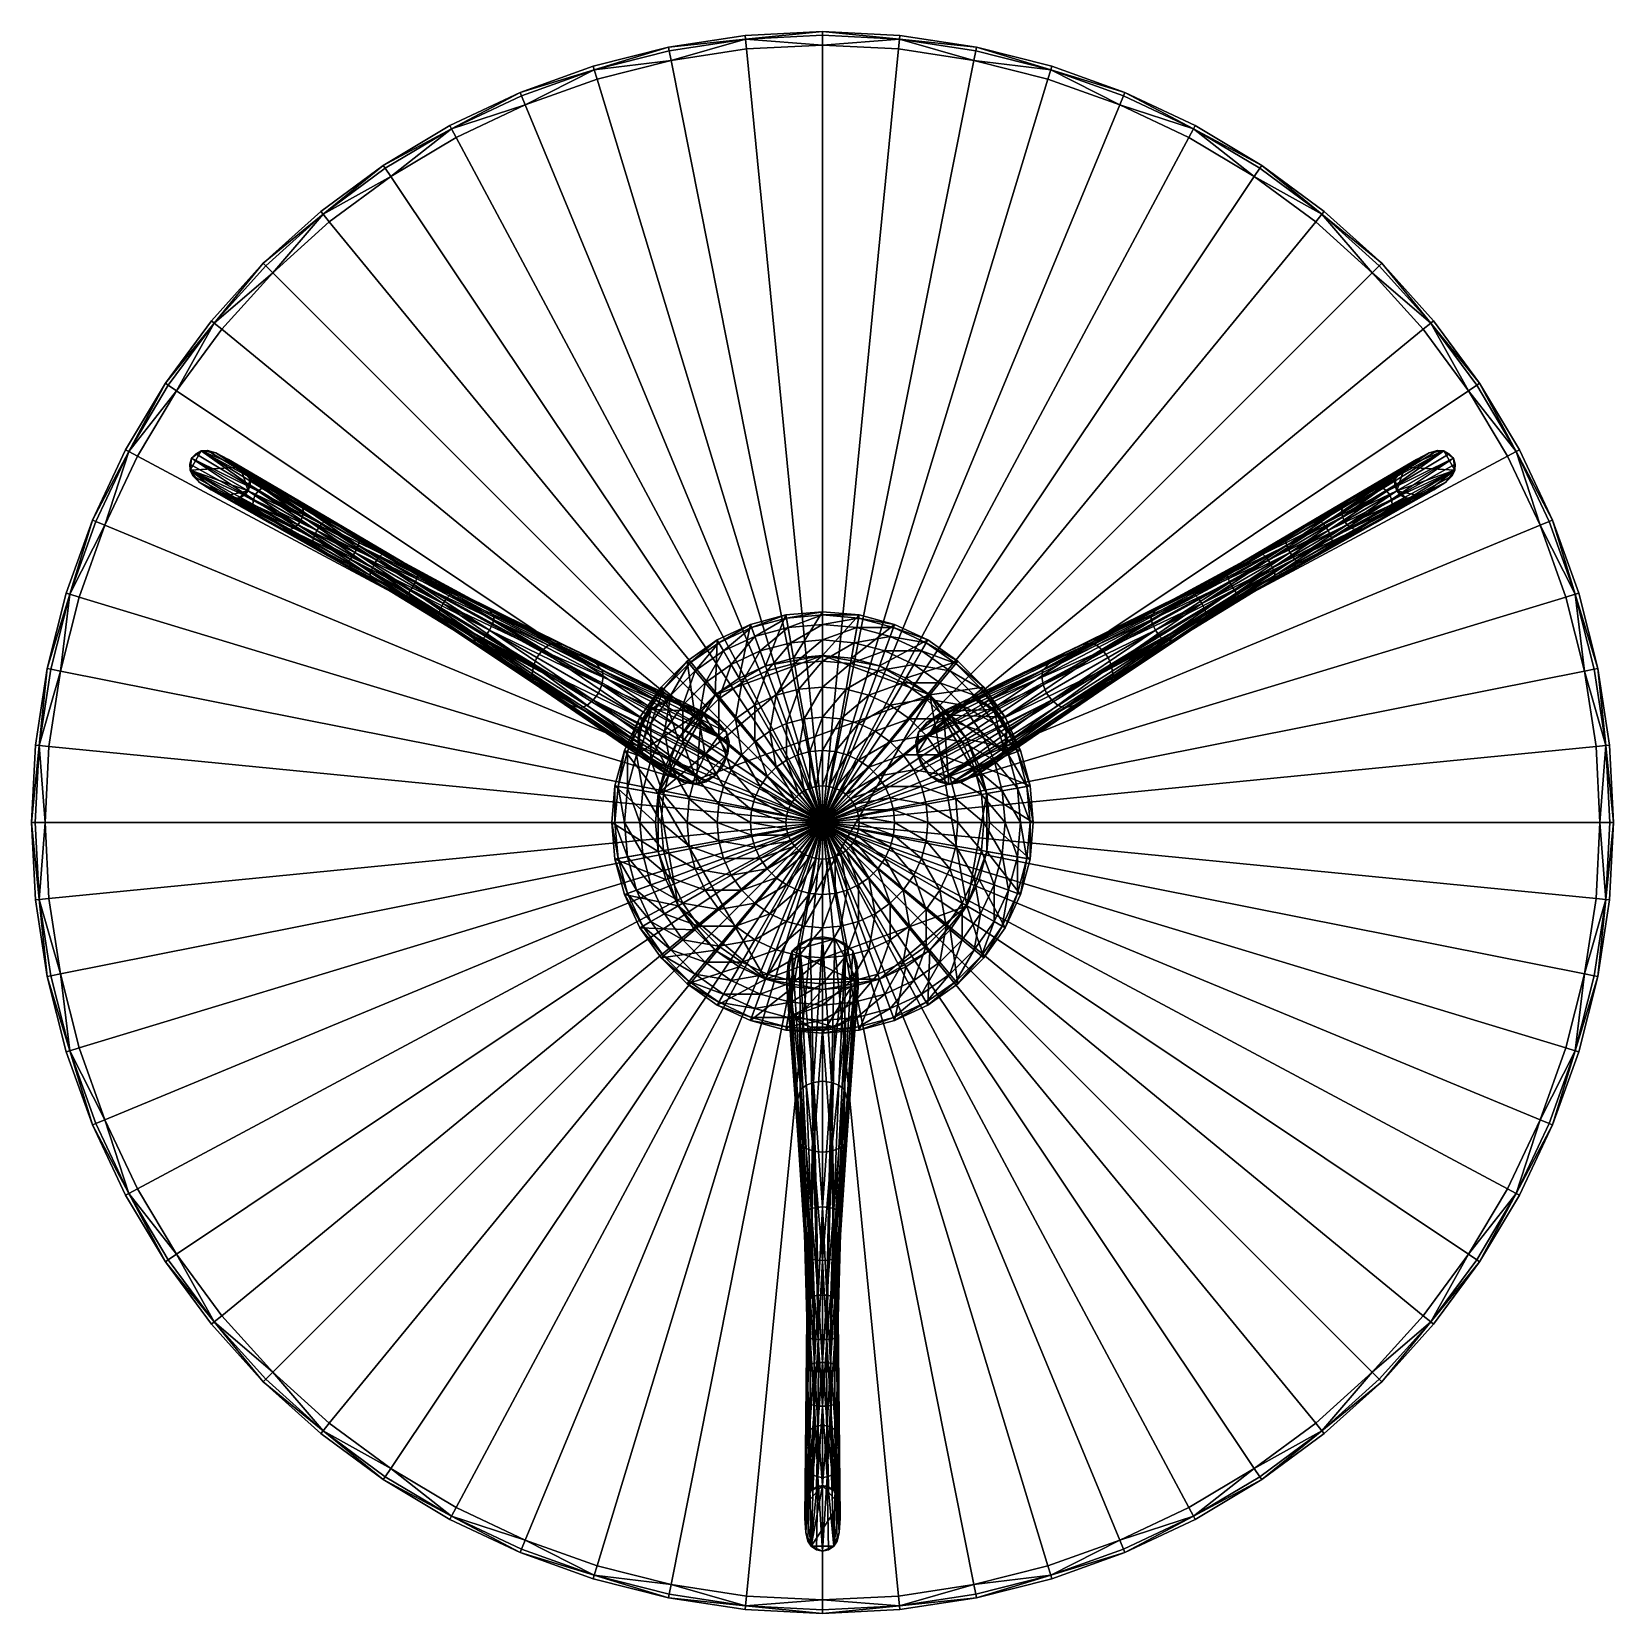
# Model space of a CAD drawing. Extents: x -29.6 to 29.6, y -29.6 to 29.6.
import ezdxf

# ---------------------------------------------------------------- set-up
doc = ezdxf.new("R2010")
doc.units = 0
doc.layers.add('TABLE', color=31, linetype='CONTINUOUS')

msp = doc.modelspace()

# ---------------------------------------------------------------- meshes
at = {"layer": 'TABLE', "color": 31}
mesh = msp.add_polyface(dxfattribs=at)
corners = [(-13.510803, 8.540774, 24.994493), (-9.047504, 6.324636, 34.503922), (-12.976994, 8.264515, 24.44523), (-12.470465, 7.94008, 23.897121), (-14.177568, 8.185426, 25.54734), (-10.471325, 6.427629, 36.170998), (-14.052999, 8.37188, 25.513382), (-13.916004, 8.518503, 25.42226), (-10.001564, 6.706941, 35.752686), (-13.779542, 8.60012, 25.284733), (-10.237238, 6.621113, 36.00209), (-9.644816, 6.627364, 35.295666), (0, 7.874893, 49.572601), (0, 7.755256, 48.205143), (-1.346687, 7.637435, 48.205143), (-1.367462, 7.755256, 49.572601), (-2.652455, 7.287556, 48.205143), (-2.693373, 7.399979, 49.572601), (0, 7.399979, 46.87923), (-1.284993, 7.287556, 46.87923), (-2.530943, 6.953705, 46.87923), (-1.082529, 6.139325, 49.572701), (-11.10569, 26.811504, 52.9128), (-13.860022, 25.92049, 52.35474), (-13.686028, 25.594639, 52.912804), (-11.10569, 26.811501, 50.08717), (-13.686026, 25.594635, 50.08717), (-13.860023, 25.92049, 50.645233), (-2.841614, 28.902184, 52.912796), (-5.657234, 28.476124, 52.9128), (0, -0.000002, 52.912823), (-0.000005, 29.046604, 52.912792), (-16.135395, 24.135923, 52.912807), (-8.420666, 27.775621, 52.912796), (-18.42761, 22.446249, 52.912804), (-20.539051, 20.539049, 52.912804), (-2.841613, 28.902182, 50.08717), (-0.000009, 29.046604, 50.08717), (0, -0.000002, 50.08717), (-5.657238, 28.47612, 50.08717), (-16.135393, 24.13592, 50.08717), (-8.42067, 27.77562, 50.087166), (-18.42761, 22.446245, 50.087173), (-20.539049, 20.539047, 50.087173)]
mesh.append_faces([[corners[k] for k in face] for face in [(0, 1, 2), (4, 5, 6), (7, 8, 9), (0, 8, 11), (12, 14, 15), (15, 16, 17), (13, 19, 14), (14, 20, 16), (22, 23, 24)]], dxfattribs={"vtx0": -1})
mesh.append_faces([[corners[k] for k in face] for face in [(28, 29, 30), (31, 28, 30), (24, 32, 30), (22, 24, 30), (33, 22, 30), (29, 33, 30), (34, 35, 30), (32, 34, 30), (36, 37, 38), (39, 36, 38), (26, 25, 38), (40, 26, 38), (41, 39, 38), (25, 41, 38), (42, 40, 38), (43, 42, 38)]], dxfattribs={"vtx1": -1, "vtx2": -1})
mesh.append_faces([[corners[k] for k in face] for face in [(3, 2, 1), (7, 6, 5), (7, 10, 8), (0, 9, 8), (12, 13, 14), (15, 14, 16), (13, 18, 19), (14, 19, 20), (12, 15, 21), (25, 26, 27)]], dxfattribs={"vtx2": -1})
mesh = msp.add_polyface(dxfattribs=at)
corners = [(-5.657234, 28.476124, 52.9128), (-2.841614, 28.902184, 52.912796), (-2.878017, 29.269951, 52.354733), (-5.72953, 28.838459, 52.354733), (-0.000005, 29.046604, 52.912792), (-0.000002, 29.416222, 52.354733), (0, 29.550966, 51.499985), (-2.891199, 29.404024, 51.499981), (-5.755784, 28.970556, 51.499981), (-11.10569, 26.811504, 52.9128), (-11.247045, 27.152752, 52.354736), (-13.860022, 25.92049, 52.35474), (-11.298563, 27.27713, 51.499981), (-8.420666, 27.775621, 52.912796), (-8.528046, 28.129066, 52.354733), (-8.567101, 28.257915, 51.499981), (-2.878019, 29.269951, 50.645229), (-5.729532, 28.838459, 50.645233), (0, 29.416222, 50.645229), (-0.000009, 29.046604, 50.08717), (-2.841613, 28.902182, 50.08717), (-5.657238, 28.47612, 50.08717), (-11.247043, 27.152752, 50.645233), (-13.860023, 25.92049, 50.645233), (-11.10569, 26.811501, 50.08717), (-8.528051, 28.129068, 50.645229), (-8.42067, 27.77562, 50.087166)]
mesh.append_faces([[corners[k] for k in face] for face in [(0, 2, 3), (4, 2, 1), (6, 2, 5), (8, 2, 7), (12, 11, 10), (9, 14, 10), (0, 14, 13), (8, 14, 3), (12, 14, 15), (8, 16, 17), (6, 16, 7), (19, 16, 18), (21, 16, 20), (24, 23, 22), (12, 25, 22), (8, 25, 15), (21, 25, 17), (24, 25, 26)]], dxfattribs={"vtx0": -1})
mesh.append_faces([[corners[k] for k in face] for face in [(0, 1, 2), (4, 5, 2), (6, 7, 2), (8, 3, 2), (9, 10, 11), (9, 13, 14), (0, 3, 14), (8, 15, 14), (12, 10, 14), (8, 7, 16), (6, 18, 16), (19, 20, 16), (21, 17, 16), (12, 22, 23), (12, 15, 25), (8, 17, 25), (21, 26, 25), (24, 22, 25)]], dxfattribs={"vtx2": -1})
mesh = msp.add_polyface(dxfattribs=at)
corners = [(5.657229, 28.476124, 52.9128), (8.420662, 27.775621, 52.912796), (8.528045, 28.129068, 52.354733), (5.729547, 28.838463, 52.354733), (11.105696, 26.811504, 52.912804), (11.247034, 27.152752, 52.354736), (11.298557, 27.277126, 51.499981), (8.567115, 28.257917, 51.499981), (5.75578, 28.970558, 51.499981), (13.860017, 25.92049, 52.35474), (-0.000005, 29.046604, 52.912792), (2.841602, 28.902184, 52.912796), (2.878021, 29.269953, 52.354736), (-0.000002, 29.416222, 52.354733), (2.891203, 29.404028, 51.499981), (0, 29.550966, 51.499985), (8.528037, 28.129068, 50.645229), (5.729532, 28.838463, 50.645233), (11.247041, 27.152752, 50.645233), (11.105687, 26.811502, 50.08717), (8.420659, 27.775621, 50.087166), (5.657225, 28.476124, 50.08717), (13.86002, 25.92049, 50.645233), (2.878017, 29.269953, 50.645229), (0, 29.416222, 50.645229), (2.841606, 28.902184, 50.08717), (-0.000009, 29.046604, 50.08717)]
mesh.append_faces([[corners[k] for k in face] for face in [(0, 2, 3), (4, 2, 1), (6, 2, 5), (8, 2, 7), (4, 9, 5), (10, 12, 13), (0, 12, 11), (8, 12, 3), (15, 12, 14), (8, 16, 17), (6, 16, 7), (19, 16, 18), (21, 16, 20), (6, 22, 18), (15, 23, 24), (8, 23, 14), (21, 23, 17), (26, 23, 25)]], dxfattribs={"vtx0": -1})
mesh.append_faces([[corners[k] for k in face] for face in [(0, 1, 2), (4, 5, 2), (6, 7, 2), (8, 3, 2), (6, 5, 9), (10, 11, 12), (0, 3, 12), (8, 14, 12), (15, 13, 12), (8, 7, 16), (6, 18, 16), (19, 20, 16), (21, 17, 16), (19, 18, 22), (15, 14, 23), (8, 17, 23), (21, 25, 23), (26, 24, 23)]], dxfattribs={"vtx2": -1})
mesh = msp.add_polyface(dxfattribs=at)
corners = [(13.510804, 8.540774, 24.994493), (12.976994, 8.264515, 24.44523), (9.047505, 6.324636, 34.503922), (12.470465, 7.94008, 23.897121), (14.177568, 8.185426, 25.547342), (14.052999, 8.37188, 25.513382), (10.471326, 6.427629, 36.170998), (13.916005, 8.518503, 25.42226), (10.237238, 6.621113, 36.00209), (13.779542, 8.60012, 25.284735), (10.001565, 6.706941, 35.752686), (9.644816, 6.627364, 35.29567), (2.69337, 7.39998, 49.572601), (2.652452, 7.287557, 48.205143), (1.346683, 7.637436, 48.205143), (1.367458, 7.755257, 49.572601), (0, 7.755256, 48.205143), (0, 7.874893, 49.572601), (2.53094, 6.953706, 46.87923), (1.28499, 7.287557, 46.87923), (0, 7.399979, 46.87923), (0, 6.234034, 49.572701), (11.105696, 26.811504, 52.912804), (13.686019, 25.594639, 52.912804), (13.860017, 25.92049, 52.35474), (11.105687, 26.811502, 50.08717), (13.86002, 25.92049, 50.645233), (13.686019, 25.594635, 50.08717), (18.427608, 22.446247, 52.912804), (16.135395, 24.135923, 52.912804), (0, -0.000002, 52.912823), (20.539047, 20.539047, 52.912804), (8.420662, 27.775621, 52.912796), (5.657229, 28.476124, 52.9128), (2.841602, 28.902184, 52.912796), (-0.000005, 29.046604, 52.912792), (16.135393, 24.13592, 50.08717), (18.427612, 22.446245, 50.087173), (0, -0.000002, 50.08717), (8.420659, 27.775621, 50.087166), (5.657225, 28.476124, 50.08717), (2.841606, 28.902184, 50.08717), (-0.000009, 29.046604, 50.08717)]
mesh.append_faces([[corners[k] for k in face] for face in [(3, 2, 1), (7, 6, 5), (7, 10, 8), (0, 10, 9), (12, 14, 15), (15, 16, 17), (13, 19, 14), (14, 20, 16), (25, 26, 27)]], dxfattribs={"vtx0": -1})
mesh.append_faces([[corners[k] for k in face] for face in [(28, 29, 30), (31, 28, 30), (32, 33, 30), (22, 32, 30), (23, 22, 30), (29, 23, 30), (34, 35, 30), (33, 34, 30), (36, 37, 38), (39, 25, 38), (40, 39, 38), (27, 36, 38), (25, 27, 38), (41, 40, 38), (42, 41, 38)]], dxfattribs={"vtx1": -1, "vtx2": -1})
mesh.append_faces([[corners[k] for k in face] for face in [(0, 1, 2), (4, 5, 6), (7, 8, 6), (7, 9, 10), (0, 11, 10), (12, 13, 14), (15, 14, 16), (13, 18, 19), (14, 19, 20), (15, 17, 21), (22, 23, 24)]], dxfattribs={"vtx2": -1})
mesh = msp.add_polyface(dxfattribs=at)
corners = [(-20.539051, 20.539049, 52.912804), (-20.800415, 20.800407, 52.354748), (-22.732052, 18.661913, 52.354748), (-22.446253, 18.427607, 52.912807), (-20.895695, 20.895685, 51.499992), (-22.836178, 18.747393, 51.499996), (-24.555233, 16.415319, 51.5), (-16.135395, 24.135923, 52.912807), (-13.686028, 25.594639, 52.912804), (-13.860022, 25.92049, 52.35474), (-16.340479, 24.44326, 52.354744), (-11.298563, 27.27713, 51.499981), (-13.923511, 26.039223, 51.499981), (-16.415329, 24.555229, 51.499989), (-18.42761, 22.446249, 52.912804), (-18.661919, 22.732046, 52.354744), (-18.747396, 22.83617, 51.499989), (-22.732052, 18.661911, 50.645245), (-20.800415, 20.800407, 50.645237), (-20.539049, 20.539047, 50.087173), (-22.446253, 18.427605, 50.087177), (-13.860023, 25.92049, 50.645233), (-16.340479, 24.44326, 50.645237), (-16.135393, 24.13592, 50.08717), (-13.686026, 25.594635, 50.08717), (-18.661917, 22.732044, 50.645237), (-18.42761, 22.446245, 50.087173)]
mesh.append_faces([[corners[k] for k in face] for face in [(0, 2, 3), (4, 2, 1), (6, 2, 5), (7, 9, 10), (13, 9, 12), (0, 15, 1), (7, 15, 14), (13, 15, 10), (4, 15, 16), (4, 17, 5), (19, 17, 18), (13, 21, 22), (11, 21, 12), (23, 21, 24), (4, 25, 18), (13, 25, 16), (23, 25, 22), (19, 25, 26)]], dxfattribs={"vtx0": -1})
mesh.append_faces([[corners[k] for k in face] for face in [(0, 1, 2), (4, 5, 2), (7, 8, 9), (11, 12, 9), (13, 10, 9), (0, 14, 15), (7, 10, 15), (13, 16, 15), (4, 1, 15), (6, 5, 17), (4, 18, 17), (19, 20, 17), (13, 12, 21), (23, 22, 21), (4, 16, 25), (13, 22, 25), (23, 26, 25), (19, 18, 25)]], dxfattribs={"vtx2": -1})
mesh = msp.add_polyface(dxfattribs=at)
corners = [(16.135395, 24.135923, 52.912804), (18.427608, 22.446247, 52.912804), (18.661917, 22.732044, 52.354744), (16.340488, 24.44326, 52.354744), (20.539047, 20.539047, 52.912804), (20.800421, 20.800407, 52.354748), (20.895689, 20.895685, 51.499992), (18.747396, 22.83617, 51.499989), (16.415329, 24.555225, 51.499989), (13.860017, 25.92049, 52.35474), (13.686019, 25.594639, 52.912804), (13.923507, 26.039223, 51.499981), (11.298557, 27.277126, 51.499981), (22.44626, 18.427605, 52.912807), (22.73205, 18.661911, 52.354748), (24.555239, 16.415318, 51.5), (22.83618, 18.747393, 51.499996), (18.661924, 22.732042, 50.645237), (16.340481, 24.44326, 50.645237), (20.800413, 20.800404, 50.645237), (20.539059, 20.539042, 50.087173), (18.427612, 22.446245, 50.087173), (16.135393, 24.13592, 50.08717), (13.86002, 25.92049, 50.645233), (13.686019, 25.594635, 50.08717), (22.732046, 18.661913, 50.645245), (22.446253, 18.427603, 50.087177)]
mesh.append_faces([[corners[k] for k in face] for face in [(0, 2, 3), (4, 2, 1), (6, 2, 5), (8, 2, 7), (0, 9, 10), (8, 9, 3), (12, 9, 11), (4, 14, 5), (6, 14, 16), (8, 17, 18), (6, 17, 7), (20, 17, 19), (22, 17, 21), (8, 23, 11), (22, 23, 18), (6, 25, 19), (15, 25, 16), (20, 25, 26)]], dxfattribs={"vtx0": -1})
mesh.append_faces([[corners[k] for k in face] for face in [(0, 1, 2), (4, 5, 2), (6, 7, 2), (8, 3, 2), (0, 3, 9), (8, 11, 9), (4, 13, 14), (15, 16, 14), (6, 5, 14), (8, 7, 17), (6, 19, 17), (20, 21, 17), (22, 18, 17), (12, 11, 23), (8, 18, 23), (22, 24, 23), (6, 16, 25), (20, 19, 25)]], dxfattribs={"vtx2": -1})
mesh = msp.add_polyface(dxfattribs=at)
corners = [(23.57605, 13.611643, 0.000006), (21.263012, 12.074744, 5.930967), (23.645391, 13.392086, 0.000006), (22.663225, 13.810299, 0.000006), (22.189663, 13.566386, 0.000006), (20.032532, 12.295707, 5.757394), (21.741648, 13.278225, 0.000006), (23.420578, 13.781473, 0.000006), (21.088539, 12.376943, 5.930967), (23.211533, 13.884973, 0.000006), (22.981466, 13.905538, 0.000006), (20.785107, 12.566709, 5.925317), (20.948732, 12.488196, 5.929542), (23.630501, 13.159297, 0.000006), (21.500048, 13.050241, 0.000006), (21.402824, 12.840714, 0.000006), (24.135929, 16.135389, 52.912811), (25.594643, 13.686018, 52.912815), (25.920504, 13.86001, 52.354755), (24.443272, 16.340469, 52.354752), (27.277142, 11.298552, 51.499996), (26.039234, 13.923501, 51.5), (24.555239, 16.415318, 51.5), (22.73205, 18.661911, 52.354748), (22.44626, 18.427605, 52.912807), (25.920492, 13.860009, 50.645245), (24.443266, 16.340471, 50.645245), (24.135921, 16.135389, 50.087177), (25.594646, 13.686016, 50.087177), (22.732046, 18.661913, 50.645245), (22.446253, 18.427603, 50.087177), (20.539047, 20.539047, 52.912804), (0, -0.000002, 52.912823), (18.427612, 22.446245, 50.087173), (20.539059, 20.539042, 50.087173), (0, -0.000002, 50.08717)]
mesh.append_faces([[corners[k] for k in face] for face in [(0, 1, 2), (6, 5, 4), (9, 8, 7), (9, 11, 12), (3, 11, 10), (16, 18, 19), (22, 18, 21), (16, 23, 24), (22, 23, 19), (22, 25, 26), (20, 25, 21), (27, 25, 28), (27, 29, 26)]], dxfattribs={"vtx0": -1})
mesh.append_faces([[corners[k] for k in face] for face in [(9, 13, 6), (3, 9, 6), (0, 13, 9)]], dxfattribs={"vtx0": -1, "vtx1": -1, "vtx2": -1})
mesh.append_faces([[corners[k] for k in face] for face in [(14, 6, 15), (4, 3, 6), (10, 9, 3), (7, 0, 9), (2, 13, 0)]], dxfattribs={"vtx1": -1})
mesh.append_faces([[corners[k] for k in face] for face in [(24, 31, 32), (33, 34, 35), (34, 30, 35)]], dxfattribs={"vtx1": -1, "vtx2": -1})
mesh.append_faces([[corners[k] for k in face] for face in [(3, 4, 5), (0, 7, 8), (9, 10, 11), (16, 17, 18), (20, 21, 18), (22, 19, 18), (16, 19, 23), (22, 21, 25), (27, 26, 25), (22, 26, 29), (27, 30, 29)]], dxfattribs={"vtx2": -1})
mesh = msp.add_polyface(dxfattribs=at)
corners = [(-23.57605, 13.611643, 0.000004), (-23.645391, 13.392086, 0.000004), (-21.263012, 12.074744, 5.930965), (-22.663225, 13.810299, 0.000004), (-20.032532, 12.295707, 5.757392), (-22.189663, 13.566386, 0.000004), (-21.741648, 13.278225, 0.000004), (-21.088539, 12.376943, 5.930965), (-23.420578, 13.781473, 0.000004), (-23.211533, 13.884973, 0.000004), (-20.785107, 12.566709, 5.925315), (-22.981466, 13.905538, 0.000004), (-20.948732, 12.488196, 5.92954), (-20.509195, 12.530028, 5.880523), (-23.630501, 13.159297, 0.000004), (-21.500048, 13.050241, 0.000004), (-21.402824, 12.840714, 0.000004), (-24.135929, 16.135387, 52.912811), (-22.446253, 18.427607, 52.912807), (-22.732052, 18.661913, 52.354748), (-24.443268, 16.340467, 52.354752), (-24.555233, 16.415319, 51.5), (-25.920498, 13.860018, 52.354752), (-25.594643, 13.686017, 52.912815), (-26.03923, 13.923499, 51.5), (-27.277138, 11.298564, 51.499996), (-22.732052, 18.661911, 50.645245), (-24.44327, 16.340471, 50.645245), (-24.135929, 16.135387, 50.087177), (-22.446253, 18.427605, 50.087177), (-25.920498, 13.860019, 50.645245), (-25.594643, 13.686017, 50.087177), (-20.539051, 20.539049, 52.912804), (0, -0.000002, 52.912823), (-20.539049, 20.539047, 50.087173), (0, -0.000002, 50.08717)]
mesh.append_faces([[corners[k] for k in face] for face in [(3, 4, 5), (0, 7, 8), (9, 10, 11), (3, 10, 13), (17, 19, 20), (17, 22, 23), (21, 22, 20), (25, 22, 24), (21, 26, 27), (28, 26, 29), (21, 30, 24), (28, 30, 27)]], dxfattribs={"vtx0": -1})
mesh.append_faces([[corners[k] for k in face] for face in [(9, 6, 14), (3, 6, 9), (0, 9, 14)]], dxfattribs={"vtx0": -1, "vtx1": -1, "vtx2": -1})
mesh.append_faces([[corners[k] for k in face] for face in [(15, 16, 6), (5, 6, 3), (11, 3, 9), (8, 9, 0), (1, 0, 14)]], dxfattribs={"vtx1": -1})
mesh.append_faces([[corners[k] for k in face] for face in [(32, 18, 33), (29, 34, 35)]], dxfattribs={"vtx1": -1, "vtx2": -1})
mesh.append_faces([[corners[k] for k in face] for face in [(0, 1, 2), (6, 5, 4), (9, 8, 7), (9, 12, 10), (3, 11, 10), (17, 18, 19), (21, 20, 19), (17, 20, 22), (21, 24, 22), (28, 27, 26), (25, 24, 30), (21, 27, 30), (28, 31, 30)]], dxfattribs={"vtx2": -1})
mesh = msp.add_polyface(dxfattribs=at)
corners = [(-19.015829, 10.637299, 11.882178), (-21.289459, 11.898042, 5.92954), (-21.275639, 11.717082, 5.925315), (-18.930864, 10.270931, 11.760872), (-21.105919, 11.496475, 5.880523), (-18.890701, 10.906555, 11.897615), (-21.263012, 12.074744, 5.930965), (-18.959375, 10.77726, 11.894023), (-21.196102, 12.237579, 5.930976), (-21.457277, 12.388369, 0.000004), (-19.500502, 11.258622, 5.585928), (-19.608028, 11.119382, 5.585297), (-21.821793, 12.115039, 0.000004), (-19.747904, 11.008239, 5.585728), (-19.911768, 10.929783, 5.58956), (-22.3701, 12.189713, 0.000004), (-20.187922, 10.966491, 5.634285), (-17.346228, 10.355986, 11.14413), (-19.407366, 11.598073, 5.585721), (-19.421352, 11.779211, 5.589557), (-17.432049, 10.723172, 11.263488), (-19.591217, 12.000011, 5.634284), (-21.741648, 13.278225, 0.000004), (-21.402824, 12.840714, 0.000004), (-21.500048, 13.050241, 0.000004), (-19.43368, 11.421365, 5.585291), (-21.387936, 12.607924, 0.000004), (-20.032532, 12.295707, 5.757392), (-17.876398, 11.025616, 11.512068), (-18.360317, 11.259149, 11.760873), (-20.509195, 12.530028, 5.880523), (-18.720081, 11.149548, 11.882178), (-21.088539, 12.376943, 5.930965), (-18.813065, 11.030678, 11.894024), (-20.948732, 12.488196, 5.92954), (-20.785107, 12.566709, 5.925315), (-18.605354, 11.263082, 11.861019), (-22.446253, 18.427607, 52.912807), (-24.135929, 16.135387, 52.912811), (0, -0.000002, 52.912823), (-24.135929, 16.135387, 50.087177), (-22.446253, 18.427605, 50.087177), (0, -0.000002, 50.08717)]
mesh.append_faces([[corners[k] for k in face] for face in [(3, 2, 4), (5, 6, 7), (0, 6, 1), (12, 11, 13), (15, 14, 16), (20, 19, 21), (23, 19, 18), (23, 25, 26), (9, 25, 10), (17, 25, 18), (22, 27, 21), (20, 27, 28), (29, 27, 30), (31, 32, 33), (5, 32, 8), (29, 35, 36), (31, 35, 34)]], dxfattribs={"vtx0": -1})
mesh.append_faces([[corners[k] for k in face] for face in [(37, 38, 39), (40, 41, 42)]], dxfattribs={"vtx1": -1, "vtx2": -1})
mesh.append_faces([[corners[k] for k in face] for face in [(0, 1, 2), (5, 8, 6), (0, 7, 6), (9, 10, 11), (12, 13, 14), (17, 18, 19), (22, 21, 19), (23, 24, 19), (23, 18, 25), (9, 26, 25), (20, 21, 27), (29, 28, 27), (31, 34, 32), (5, 33, 32), (29, 30, 35), (31, 36, 35)]], dxfattribs={"vtx2": -1})
mesh = msp.add_polyface(dxfattribs=at)
corners = [(19.015829, 10.637298, 11.882179), (21.275639, 11.717081, 5.925317), (21.289459, 11.898042, 5.929542), (18.930864, 10.270931, 11.760873), (21.105919, 11.496475, 5.880525), (18.890701, 10.906555, 11.897616), (18.959377, 10.77726, 11.894024), (21.263012, 12.074744, 5.930967), (21.196102, 12.237579, 5.930978), (21.457277, 12.388369, 0.000006), (19.608028, 11.119382, 5.585299), (19.500502, 11.258622, 5.58593), (21.821793, 12.115039, 0.000006), (19.747906, 11.008238, 5.58573), (19.911768, 10.929783, 5.589561), (22.3701, 12.189712, 0.000006), (20.187922, 10.966491, 5.634287), (17.346228, 10.355986, 11.144131), (19.421352, 11.779211, 5.589559), (19.407366, 11.598073, 5.585723), (17.432049, 10.723172, 11.263489), (19.591217, 12.000011, 5.634286), (21.741648, 13.278225, 0.000006), (21.402824, 12.840714, 0.000006), (21.500048, 13.050241, 0.000006), (21.387936, 12.607924, 0.000006), (19.43368, 11.421365, 5.585293), (20.032532, 12.295707, 5.757394), (17.876398, 11.025616, 11.512069), (18.360317, 11.259149, 11.760874), (20.509195, 12.530028, 5.880525), (18.720081, 11.149548, 11.882179), (18.813066, 11.030678, 11.894025), (21.088539, 12.376943, 5.930967), (20.948732, 12.488196, 5.929542), (18.605354, 11.263082, 11.86102), (20.785107, 12.566709, 5.925317), (24.135929, 16.135389, 52.912811), (22.44626, 18.427605, 52.912807), (0, -0.000002, 52.912823), (22.446253, 18.427603, 50.087177), (24.135921, 16.135389, 50.087177), (0, -0.000002, 50.08717)]
mesh.append_faces([[corners[k] for k in face] for face in [(0, 1, 2), (5, 7, 8), (0, 7, 6), (9, 10, 11), (12, 14, 13), (17, 18, 19), (22, 18, 21), (23, 18, 24), (23, 26, 19), (9, 26, 25), (20, 27, 21), (29, 27, 28), (31, 33, 34), (5, 33, 32), (29, 36, 30), (31, 36, 35)]], dxfattribs={"vtx0": -1})
mesh.append_faces([[corners[k] for k in face] for face in [(37, 38, 39), (40, 41, 42)]], dxfattribs={"vtx1": -1, "vtx2": -1})
mesh.append_faces([[corners[k] for k in face] for face in [(3, 4, 1), (5, 6, 7), (0, 2, 7), (12, 13, 10), (15, 16, 14), (20, 21, 18), (23, 19, 18), (23, 25, 26), (9, 11, 26), (17, 19, 26), (22, 21, 27), (20, 28, 27), (29, 30, 27), (31, 32, 33), (5, 8, 33), (29, 35, 36), (31, 34, 36)]], dxfattribs={"vtx2": -1})
mesh = msp.add_polyface(dxfattribs=at)
corners = [(-14.33524, 7.792366, 25.42226), (-16.877026, 9.377576, 17.88102), (-16.91552, 9.23883, 17.817501), (-14.151926, 7.430315, 24.994493), (-16.777229, 9.044923, 17.640879), (-14.177568, 8.185426, 25.54734), (-16.734379, 9.661602, 17.935587), (-16.813227, 9.51949, 17.921276), (-17.641655, 9.844284, 11.144142), (-15.572721, 8.463818, 16.708281), (-17.756962, 9.730947, 11.164018), (-15.470686, 8.566017, 16.64794), (-18.002562, 9.735016, 11.263489), (-15.810839, 8.48703, 16.882536), (-17.470823, 10.086787, 11.131961), (-15.379099, 8.691757, 16.610903), (-17.548435, 9.962898, 11.134343), (-15.295349, 8.830776, 16.598211), (-17.432049, 10.723172, 11.263488), (-15.116241, 9.254467, 16.708275), (-17.305727, 10.512511, 11.164012), (-15.255401, 9.449077, 16.882534), (-17.346228, 10.355986, 11.14413), (-15.153733, 9.115004, 16.64793), (-13.916004, 8.518503, 25.42226), (-16.458818, 10.029859, 17.817501), (-16.559729, 9.927148, 17.881021), (-18.720081, 11.149548, 11.882178), (-18.360317, 11.259149, 11.760873), (-16.221745, 10.00705, 17.640879), (-16.650734, 9.800942, 17.921276), (-18.930864, 10.270931, 11.760872), (-16.310671, 8.737527, 17.261312), (-15.216832, 8.972816, 16.610899), (-17.40234, 10.215947, 11.134336), (-15.722254, 9.756696, 17.261312), (-17.876398, 11.025616, 11.512068), (-24.135929, 16.135387, 52.912811), (-25.594643, 13.686017, 52.912815), (0, -0.000002, 52.912823), (-25.594643, 13.686017, 50.087177), (-24.135929, 16.135387, 50.087177), (0, -0.000002, 50.08717)]
mesh.append_faces([[corners[k] for k in face] for face in [(3, 2, 4), (0, 7, 1), (8, 9, 10), (12, 9, 13), (14, 15, 16), (8, 15, 11), (18, 19, 20), (22, 19, 23), (24, 25, 26), (28, 25, 29), (27, 30, 26), (5, 30, 6), (31, 32, 4), (14, 33, 17), (22, 33, 34), (18, 35, 21), (28, 35, 36)]], dxfattribs={"vtx0": -1})
mesh.append_faces([[corners[k] for k in face] for face in [(37, 38, 39), (40, 41, 42)]], dxfattribs={"vtx1": -1, "vtx2": -1})
mesh.append_faces([[corners[k] for k in face] for face in [(0, 1, 2), (5, 6, 7), (8, 11, 9), (12, 10, 9), (14, 17, 15), (8, 16, 15), (18, 21, 19), (22, 20, 19), (27, 26, 25), (24, 26, 30), (3, 4, 32), (12, 13, 32), (14, 34, 33), (22, 23, 33), (18, 36, 35), (28, 29, 35)]], dxfattribs={"vtx2": -1})
mesh = msp.add_polyface(dxfattribs=at)
corners = [(14.33524, 7.792365, 25.42226), (16.91552, 9.23883, 17.817501), (16.877026, 9.377576, 17.881021), (14.151927, 7.430315, 24.994493), (16.777229, 9.044922, 17.640879), (14.177568, 8.185426, 25.547342), (16.813229, 9.51949, 17.921276), (16.734379, 9.661602, 17.935589), (17.641655, 9.844283, 11.144143), (17.756962, 9.730947, 11.164019), (15.572722, 8.463818, 16.708282), (15.470686, 8.566017, 16.64794), (18.002562, 9.735016, 11.26349), (15.810839, 8.48703, 16.882538), (17.470823, 10.086787, 11.131962), (17.548435, 9.962898, 11.134344), (15.379099, 8.691757, 16.610905), (15.29535, 8.830776, 16.598213), (17.432049, 10.723172, 11.263489), (17.305729, 10.512511, 11.164013), (15.116241, 9.254467, 16.708277), (15.255401, 9.449077, 16.882536), (17.346228, 10.355986, 11.144131), (15.153733, 9.115004, 16.647932), (13.510804, 8.540774, 24.994493), (16.458818, 10.029859, 17.817503), (16.221745, 10.00705, 17.640881), (13.916005, 8.518503, 25.42226), (16.559729, 9.927148, 17.881021), (18.720081, 11.149548, 11.882179), (18.360317, 11.259149, 11.760874), (16.650734, 9.800942, 17.921276), (16.310673, 8.737527, 17.261314), (15.216832, 8.972816, 16.610899), (17.40234, 10.215947, 11.134336), (15.722254, 9.756696, 17.261312), (17.876398, 11.025616, 11.512069), (25.594643, 13.686018, 52.912815), (24.135929, 16.135389, 52.912811), (0, -0.000002, 52.912823), (24.135921, 16.135389, 50.087177), (25.594646, 13.686016, 50.087177), (0, -0.000002, 50.08717)]
mesh.append_faces([[corners[k] for k in face] for face in [(0, 1, 2), (5, 6, 7), (8, 10, 11), (12, 10, 9), (14, 16, 17), (8, 16, 15), (18, 20, 21), (22, 20, 19), (24, 25, 26), (29, 25, 28), (27, 31, 28), (3, 32, 4), (12, 32, 13), (14, 33, 34), (22, 33, 23), (18, 35, 36), (30, 35, 26)]], dxfattribs={"vtx0": -1})
mesh.append_faces([[corners[k] for k in face] for face in [(37, 38, 39), (40, 41, 42)]], dxfattribs={"vtx1": -1, "vtx2": -1})
mesh.append_faces([[corners[k] for k in face] for face in [(3, 4, 1), (0, 2, 6), (8, 9, 10), (12, 13, 10), (14, 15, 16), (8, 11, 16), (18, 19, 20), (22, 23, 20), (27, 28, 25), (30, 26, 25), (29, 28, 31), (5, 7, 31), (14, 17, 33), (22, 34, 33), (18, 21, 35), (30, 36, 35)]], dxfattribs={"vtx2": -1})
mesh = msp.add_polyface(dxfattribs=at)
corners = [(-19.015829, 10.637299, 11.882178), (-16.91552, 9.23883, 17.817501), (-16.877026, 9.377576, 17.88102), (-19.056789, 10.481174, 11.861018), (-18.930864, 10.270931, 11.760872), (-16.777229, 9.044923, 17.640879), (-16.813227, 9.51949, 17.921276), (-18.959375, 10.77726, 11.894023), (-18.890701, 10.906555, 11.897615), (-16.734379, 9.661602, 17.935587), (-18.002562, 9.735016, 11.263489), (-18.48666, 9.968612, 11.512069), (-20.664658, 11.200832, 5.757395), (-17.641655, 9.844284, 11.144142), (-19.608028, 11.119382, 5.585297), (-17.548435, 9.962898, 11.134343), (-19.747904, 11.008239, 5.585728), (-17.470823, 10.086787, 11.131961), (-19.500502, 11.258622, 5.585928), (-19.911768, 10.929783, 5.58956), (-17.756962, 9.730947, 11.164018), (-17.346228, 10.355986, 11.14413), (-19.421352, 11.779211, 5.589557), (-17.305727, 10.512511, 11.164012), (-17.432049, 10.723172, 11.263488), (-19.43368, 11.421365, 5.585291), (-17.40234, 10.215947, 11.134336), (-18.720081, 11.149548, 11.882178), (-16.458818, 10.029859, 17.817501), (-18.605354, 11.263082, 11.861019), (-18.360317, 11.259149, 11.760873), (-16.650734, 9.800942, 17.921276), (-18.813065, 11.030678, 11.894024), (-16.310671, 8.737527, 17.261312), (-27.775623, 8.420658, 52.912815), (-28.476126, 5.657231, 52.912811), (0, -0.000002, 52.912823), (-26.811508, 11.105688, 52.912811), (-25.594643, 13.686017, 52.912815), (-28.902184, 2.84161, 52.912807), (-27.775625, 8.420662, 50.087177), (-26.811508, 11.105687, 50.087177), (0, -0.000002, 50.08717), (-28.476126, 5.657229, 50.087177), (-25.594643, 13.686017, 50.087177)]
mesh.append_faces([[corners[k] for k in face] for face in [(0, 1, 2), (4, 1, 3), (0, 6, 7), (8, 6, 9), (13, 14, 15), (17, 14, 18), (13, 19, 16), (10, 19, 20), (21, 22, 23), (17, 25, 26), (27, 28, 29), (8, 31, 32), (10, 33, 11)]], dxfattribs={"vtx0": -1})
mesh.append_faces([[corners[k] for k in face] for face in [(34, 35, 36), (37, 34, 36), (38, 37, 36), (35, 39, 36), (40, 41, 42), (43, 40, 42), (41, 44, 42)]], dxfattribs={"vtx1": -1, "vtx2": -1})
mesh.append_faces([[corners[k] for k in face] for face in [(0, 3, 1), (4, 5, 1), (0, 2, 6), (8, 7, 6), (10, 11, 12), (13, 16, 14), (17, 15, 14), (13, 20, 19), (24, 23, 22), (17, 18, 25), (21, 26, 25), (30, 29, 28), (8, 9, 31), (27, 32, 31), (4, 11, 33)]], dxfattribs={"vtx2": -1})
mesh = msp.add_polyface(dxfattribs=at)
corners = [(-23.630501, 13.159297, 0.000004), (-21.275639, 11.717082, 5.925315), (-21.289459, 11.898042, 5.92954), (-23.533278, 12.949771, 0.000004), (-23.291679, 12.721786, 0.000004), (-21.105919, 11.496475, 5.880523), (-21.263012, 12.074744, 5.930965), (-23.645391, 13.392086, 0.000004), (-23.57605, 13.611643, 0.000004), (-21.196102, 12.237579, 5.930976), (-22.3701, 12.189713, 0.000004), (-20.664658, 11.200832, 5.757395), (-22.843662, 12.433625, 0.000004), (-20.187922, 10.966491, 5.634285), (-21.457277, 12.388369, 0.000004), (-19.608028, 11.119382, 5.585297), (-21.612747, 12.218538, 0.000004), (-21.821793, 12.115039, 0.000004), (-19.911768, 10.929783, 5.58956), (-22.051861, 12.094473, 0.000004), (-21.741648, 13.278225, 0.000004), (-19.421352, 11.779211, 5.589557), (-21.500048, 13.050241, 0.000004), (-22.663225, 13.810299, 0.000004), (-20.509195, 12.530028, 5.880523), (-20.032532, 12.295707, 5.757392), (-21.088539, 12.376943, 5.930965), (-23.211533, 13.884973, 0.000004), (-20.948732, 12.488196, 5.92954), (-21.387936, 12.607924, 0.000004), (-21.402824, 12.840714, 0.000004), (-26.811508, 11.105688, 52.912811), (-25.594643, 13.686017, 52.912815), (-25.920498, 13.860018, 52.354752), (-27.152758, 11.247032, 52.354752), (-27.277138, 11.298564, 51.499996), (-25.920498, 13.860019, 50.645245), (-27.152758, 11.247033, 50.645241), (-26.811508, 11.105687, 50.087177), (-25.594643, 13.686017, 50.087177)]
mesh.append_faces([[corners[k] for k in face] for face in [(0, 1, 2), (4, 1, 3), (0, 6, 7), (8, 6, 9), (10, 11, 12), (4, 11, 5), (14, 15, 16), (17, 18, 19), (20, 21, 22), (27, 26, 28), (31, 33, 34), (35, 36, 37), (38, 36, 39)]], dxfattribs={"vtx0": -1})
mesh.append_faces([[corners[k] for k in face] for face in [(4, 0, 10), (17, 10, 14), (30, 14, 20), (10, 0, 14), (14, 0, 20)]], dxfattribs={"vtx0": -1, "vtx1": -1, "vtx2": -1})
mesh.append_faces([[corners[k] for k in face] for face in [(3, 0, 4), (12, 4, 10), (19, 10, 17), (16, 17, 14), (29, 14, 30)]], dxfattribs={"vtx1": -1})
mesh.append_faces([[corners[k] for k in face] for face in [(0, 3, 1), (4, 5, 1), (0, 2, 6), (10, 13, 11), (4, 12, 11), (17, 16, 15), (10, 19, 18), (23, 24, 25), (8, 9, 26), (31, 32, 33), (35, 34, 33), (38, 37, 36)]], dxfattribs={"vtx2": -1})
mesh = msp.add_polyface(dxfattribs=at)
corners = [(19.015829, 10.637298, 11.882179), (16.877026, 9.377576, 17.881021), (16.91552, 9.23883, 17.817501), (19.056789, 10.481174, 11.86102), (18.930864, 10.270931, 11.760873), (16.777229, 9.044922, 17.640879), (18.959377, 10.77726, 11.894024), (16.813229, 9.51949, 17.921276), (18.890701, 10.906555, 11.897616), (16.734379, 9.661602, 17.935589), (18.002562, 9.735016, 11.26349), (20.664658, 11.200832, 5.757397), (18.48666, 9.968612, 11.51207), (17.641655, 9.844283, 11.144143), (17.548435, 9.962898, 11.134344), (19.608028, 11.119382, 5.585299), (19.747906, 11.008238, 5.58573), (17.470823, 10.086787, 11.131962), (19.500502, 11.258622, 5.58593), (19.911768, 10.929783, 5.589561), (17.756962, 9.730947, 11.164019), (17.346228, 10.355986, 11.144131), (17.305729, 10.512511, 11.164013), (19.421352, 11.779211, 5.589559), (17.432049, 10.723172, 11.263489), (17.40234, 10.215947, 11.134336), (19.43368, 11.421365, 5.585293), (18.720081, 11.149548, 11.882179), (18.605354, 11.263082, 11.86102), (16.458818, 10.029859, 17.817503), (18.360317, 11.259149, 11.760874), (18.813066, 11.030678, 11.894025), (16.650734, 9.800942, 17.921276), (16.310673, 8.737527, 17.261314), (26.81151, 11.105681, 52.912811), (25.594643, 13.686018, 52.912815), (0, -0.000002, 52.912823), (27.775635, 8.420656, 52.912815), (28.476131, 5.657222, 52.912811), (25.594646, 13.686016, 50.087177), (26.811514, 11.105683, 50.087177), (0, -0.000002, 50.08717), (27.775629, 8.420657, 50.087177), (28.476128, 5.657226, 50.087177)]
mesh.append_faces([[corners[k] for k in face] for face in [(0, 2, 3), (4, 2, 5), (0, 7, 1), (8, 7, 6), (10, 11, 12), (13, 15, 16), (17, 15, 14), (13, 19, 20), (24, 23, 22), (17, 26, 18), (21, 26, 25), (30, 29, 28), (8, 32, 9), (27, 32, 31), (4, 33, 12)]], dxfattribs={"vtx0": -1})
mesh.append_faces([[corners[k] for k in face] for face in [(34, 35, 36), (37, 34, 36), (38, 37, 36), (39, 40, 41), (42, 43, 41), (40, 42, 41)]], dxfattribs={"vtx1": -1, "vtx2": -1})
mesh.append_faces([[corners[k] for k in face] for face in [(0, 1, 2), (4, 3, 2), (0, 6, 7), (8, 9, 7), (13, 14, 15), (17, 18, 15), (13, 16, 19), (10, 20, 19), (21, 22, 23), (17, 25, 26), (27, 28, 29), (8, 31, 32), (4, 5, 33), (10, 12, 33)]], dxfattribs={"vtx2": -1})
mesh = msp.add_polyface(dxfattribs=at)
corners = [(23.630501, 13.159297, 0.000006), (21.289459, 11.898042, 5.929542), (21.275639, 11.717081, 5.925317), (23.533278, 12.949771, 0.000006), (23.291679, 12.721786, 0.000006), (21.105919, 11.496475, 5.880525), (23.645391, 13.392086, 0.000006), (21.263012, 12.074744, 5.930967), (23.57605, 13.611643, 0.000006), (21.196102, 12.237579, 5.930978), (22.3701, 12.189712, 0.000006), (22.843662, 12.433625, 0.000006), (20.664658, 11.200832, 5.757397), (20.187922, 10.966491, 5.634287), (21.457277, 12.388369, 0.000006), (21.612747, 12.218538, 0.000006), (19.608028, 11.119382, 5.585299), (21.821793, 12.115039, 0.000006), (22.051861, 12.094473, 0.000006), (19.911768, 10.929783, 5.589561), (21.741648, 13.278225, 0.000006), (21.500048, 13.050241, 0.000006), (19.421352, 11.779211, 5.589559), (22.663225, 13.810299, 0.000006), (20.032532, 12.295707, 5.757394), (20.509195, 12.530028, 5.880525), (21.088539, 12.376943, 5.930967), (23.211533, 13.884973, 0.000006), (20.948732, 12.488196, 5.929542), (20.785107, 12.566709, 5.925317), (21.387936, 12.607924, 0.000006), (21.402824, 12.840714, 0.000006), (26.81151, 11.105681, 52.912811), (27.152758, 11.247032, 52.354752), (25.920504, 13.86001, 52.354755), (25.594643, 13.686018, 52.912815), (27.277142, 11.298552, 51.499996), (27.152765, 11.247033, 50.645241), (25.920492, 13.860009, 50.645245), (26.811514, 11.105683, 50.087177), (25.594646, 13.686016, 50.087177)]
mesh.append_faces([[corners[k] for k in face] for face in [(0, 2, 3), (4, 2, 5), (0, 7, 1), (10, 12, 13), (4, 12, 11), (17, 16, 15), (10, 19, 18), (23, 24, 25), (8, 26, 9), (32, 34, 35), (36, 34, 33), (39, 38, 37)]], dxfattribs={"vtx0": -1})
mesh.append_faces([[corners[k] for k in face] for face in [(4, 10, 0), (17, 14, 10), (31, 20, 14), (10, 14, 0), (14, 20, 0)]], dxfattribs={"vtx0": -1, "vtx1": -1, "vtx2": -1})
mesh.append_faces([[corners[k] for k in face] for face in [(3, 4, 0), (11, 10, 4), (18, 17, 10), (15, 14, 17), (30, 31, 14)]], dxfattribs={"vtx1": -1})
mesh.append_faces([[corners[k] for k in face] for face in [(0, 1, 2), (4, 3, 2), (0, 6, 7), (8, 9, 7), (10, 11, 12), (4, 5, 12), (14, 15, 16), (17, 18, 19), (20, 21, 22), (27, 28, 26), (23, 25, 29), (32, 33, 34), (36, 37, 38), (39, 40, 38)]], dxfattribs={"vtx2": -1})
mesh = msp.add_polyface(dxfattribs=at)
corners = [(-19.015829, 10.637299, 11.882178), (-21.275639, 11.717082, 5.925315), (-19.056789, 10.481174, 11.861018), (-18.930864, 10.270931, 11.760872), (-20.664658, 11.200832, 5.757395), (-18.48666, 9.968612, 11.512069), (-21.105919, 11.496475, 5.880523), (-18.002562, 9.735016, 11.263489), (-20.187922, 10.966491, 5.634285), (-19.911768, 10.929783, 5.58956), (-28.476126, 5.657231, 52.912811), (-27.775623, 8.420658, 52.912815), (-28.129072, 8.528036, 52.354752), (-28.838465, 5.729527, 52.354755), (-26.811508, 11.105688, 52.912811), (-27.152758, 11.247032, 52.354752), (-27.277138, 11.298564, 51.499996), (-28.257925, 8.567114, 51.499992), (-28.970568, 5.755771, 51.5), (-29.046602, -0.000007, 52.912807), (-28.902184, 2.84161, 52.912807), (-29.269957, 2.878016, 52.354752), (-29.404034, 2.891202, 51.499996), (-29.550974, -0.000003, 51.499996), (-28.129074, 8.528048, 50.645241), (-28.838465, 5.729533, 50.645245), (-27.152758, 11.247033, 50.645241), (-26.811508, 11.105687, 50.087177), (-27.775625, 8.420662, 50.087177), (-28.476126, 5.657229, 50.087177), (-29.269957, 2.878006, 50.645245), (-28.902185, 2.841605, 50.087177), (-29.046606, -0.00001, 50.087177), (0, -0.000002, 50.08717)]
mesh.append_faces([[corners[k] for k in face] for face in [(0, 1, 2), (3, 4, 5), (7, 4, 8), (10, 12, 13), (14, 12, 11), (16, 12, 15), (18, 12, 17), (10, 21, 20), (18, 21, 13), (23, 21, 22), (18, 24, 25), (16, 24, 17), (27, 24, 26), (29, 24, 28), (18, 30, 22), (29, 30, 25), (32, 30, 31)]], dxfattribs={"vtx0": -1})
mesh.append_faces([[corners[k] for k in face] for face in [(31, 29, 33)]], dxfattribs={"vtx1": -1, "vtx2": -1})
mesh.append_faces([[corners[k] for k in face] for face in [(3, 2, 1), (3, 6, 4), (7, 8, 9), (10, 11, 12), (14, 15, 12), (16, 17, 12), (18, 13, 12), (19, 20, 21), (10, 13, 21), (18, 22, 21), (18, 17, 24), (16, 26, 24), (27, 28, 24), (29, 25, 24), (23, 22, 30), (18, 25, 30), (29, 31, 30)]], dxfattribs={"vtx2": -1})
mesh = msp.add_polyface(dxfattribs=at)
corners = [(19.015829, 10.637298, 11.882179), (19.056789, 10.481174, 11.86102), (21.275639, 11.717081, 5.925317), (18.930864, 10.270931, 11.760873), (18.48666, 9.968612, 11.51207), (20.664658, 11.200832, 5.757397), (21.105919, 11.496475, 5.880525), (18.002562, 9.735016, 11.26349), (20.187922, 10.966491, 5.634287), (19.911768, 10.929783, 5.589561), (28.476131, 5.657222, 52.912811), (28.902191, 2.841607, 52.912815), (29.269953, 2.878013, 52.354755), (28.838465, 5.729527, 52.354755), (29.046608, -0.000003, 52.912815), (29.550976, -0.000007, 51.5), (29.404032, 2.891195, 51.5), (28.970572, 5.755771, 51.5), (26.81151, 11.105681, 52.912811), (27.775635, 8.420656, 52.912815), (28.129074, 8.528033, 52.354752), (27.152758, 11.247032, 52.354752), (28.257912, 8.567101, 51.499992), (27.277142, 11.298552, 51.499996), (29.269955, 2.878018, 50.645245), (28.83847, 5.729526, 50.645245), (29.046604, -0.000003, 50.087181), (28.902195, 2.841599, 50.087181), (28.476128, 5.657226, 50.087177), (28.129074, 8.528038, 50.645241), (27.152765, 11.247033, 50.645241), (27.775629, 8.420657, 50.087177), (26.811514, 11.105683, 50.087177), (0, -0.000002, 52.912823), (0, -0.000002, 50.08717)]
mesh.append_faces([[corners[k] for k in face] for face in [(3, 2, 1), (3, 5, 6), (7, 9, 8), (10, 12, 13), (14, 12, 11), (17, 12, 16), (18, 20, 21), (10, 20, 19), (17, 20, 13), (23, 20, 22), (17, 24, 25), (15, 24, 16), (28, 24, 27), (23, 29, 30), (17, 29, 22), (28, 29, 25), (32, 29, 31)]], dxfattribs={"vtx0": -1})
mesh.append_faces([[corners[k] for k in face] for face in [(11, 10, 33), (28, 27, 34)]], dxfattribs={"vtx1": -1, "vtx2": -1})
mesh.append_faces([[corners[k] for k in face] for face in [(0, 1, 2), (3, 4, 5), (7, 8, 5), (10, 11, 12), (15, 16, 12), (17, 13, 12), (18, 19, 20), (10, 13, 20), (17, 22, 20), (23, 21, 20), (17, 16, 24), (26, 27, 24), (28, 25, 24), (23, 22, 29), (17, 25, 29), (28, 31, 29), (32, 30, 29)]], dxfattribs={"vtx2": -1})
mesh = msp.add_polyface(dxfattribs=at)
corners = [(-14.33524, 7.792366, 25.42226), (-16.91552, 9.23883, 17.817501), (-14.337689, 7.633376, 25.284733), (-14.151926, 7.430315, 24.994493), (-10.809162, 5.308139, 35.752686), (-10.802152, 5.854621, 36.170998), (-14.276757, 7.984318, 25.513382), (-14.177568, 8.185426, 25.54734), (-16.813227, 9.51949, 17.921276), (-12.703689, 6.850708, 23.477098), (-15.572721, 8.463818, 16.708281), (-15.470686, 8.566017, 16.64794), (-12.841541, 6.769787, 23.610348), (-13.111542, 6.829701, 23.897121), (-15.810839, 8.48703, 16.882536), (-15.379099, 8.691757, 16.610903), (-12.565907, 6.996771, 23.389566), (-12.441139, 7.182897, 23.357229), (-15.295349, 8.830776, 16.598211), (-12.284731, 7.576365, 23.477097), (-15.116241, 9.254467, 16.708275), (-12.283575, 7.736209, 23.610346), (-15.153733, 9.115004, 16.64793), (-12.470465, 7.94008, 23.897121), (-15.255401, 9.449077, 16.882534), (-13.510803, 8.540774, 24.994493), (-16.458818, 10.029859, 17.817501), (-13.779542, 8.60012, 25.284733), (-16.221745, 10.00705, 17.640879), (-13.916004, 8.518503, 25.42226), (-16.650734, 9.800942, 17.921276), (-14.052999, 8.37188, 25.513382), (-16.310671, 8.737527, 17.261312), (-13.645774, 7.10615, 24.44523), (-15.216832, 8.972816, 16.610899), (-12.342334, 7.384012, 23.389565), (-15.722254, 9.756696, 17.261312), (-12.976994, 8.264515, 24.44523)]
mesh.append_faces([[corners[k] for k in face] for face in [(0, 1, 2), (3, 4, 2), (0, 5, 6), (7, 8, 6), (9, 10, 11), (13, 10, 12), (9, 15, 16), (17, 15, 18), (19, 20, 21), (23, 20, 24), (25, 26, 27), (29, 30, 31), (3, 32, 33), (13, 32, 14), (17, 34, 35), (19, 34, 22), (23, 36, 37), (25, 36, 28)]], dxfattribs={"vtx0": -1})
mesh.append_faces([[corners[k] for k in face] for face in [(3, 2, 1), (0, 2, 4), (7, 6, 5), (0, 6, 8), (9, 12, 10), (13, 14, 10), (9, 11, 15), (17, 16, 15), (19, 22, 20), (23, 21, 20), (25, 28, 26), (29, 27, 26), (7, 31, 30), (13, 33, 32), (17, 18, 34), (19, 35, 34), (23, 24, 36), (25, 37, 36)]], dxfattribs={"vtx2": -1})
mesh = msp.add_polyface(dxfattribs=at)
corners = [(14.33524, 7.792365, 25.42226), (14.33769, 7.633376, 25.284735), (16.91552, 9.23883, 17.817501), (14.151927, 7.430315, 24.994493), (10.809162, 5.308139, 35.752686), (14.276757, 7.984318, 25.513382), (10.802152, 5.85462, 36.170998), (14.177568, 8.185426, 25.547342), (16.813229, 9.51949, 17.921276), (12.70369, 6.850708, 23.4771), (15.470686, 8.566017, 16.64794), (15.572722, 8.463818, 16.708282), (12.841542, 6.769787, 23.61035), (13.111543, 6.829701, 23.897123), (15.810839, 8.48703, 16.882538), (12.565907, 6.996771, 23.389568), (15.379099, 8.691757, 16.610905), (12.44114, 7.182897, 23.357229), (15.29535, 8.830776, 16.598213), (12.284731, 7.576365, 23.477097), (12.283575, 7.736209, 23.610348), (15.116241, 9.254467, 16.708277), (15.153733, 9.115004, 16.647932), (12.470465, 7.94008, 23.897121), (15.255401, 9.449077, 16.882536), (13.510804, 8.540774, 24.994493), (13.779542, 8.60012, 25.284735), (16.458818, 10.029859, 17.817503), (13.916005, 8.518503, 25.42226), (14.052999, 8.37188, 25.513382), (16.650734, 9.800942, 17.921276), (13.645775, 7.10615, 24.44523), (16.310673, 8.737527, 17.261314), (12.342334, 7.384012, 23.389566), (15.216832, 8.972816, 16.610899), (12.976994, 8.264515, 24.44523), (15.722254, 9.756696, 17.261312), (16.221745, 10.00705, 17.640881)]
mesh.append_faces([[corners[k] for k in face] for face in [(3, 2, 1), (0, 4, 1), (7, 6, 5), (0, 8, 5), (9, 11, 12), (13, 11, 14), (9, 16, 10), (17, 16, 15), (19, 21, 22), (23, 21, 20), (28, 27, 26), (7, 30, 29), (13, 32, 31), (17, 34, 18), (19, 34, 33), (23, 36, 24), (25, 36, 35)]], dxfattribs={"vtx0": -1})
mesh.append_faces([[corners[k] for k in face] for face in [(0, 1, 2), (3, 1, 4), (0, 5, 6), (7, 5, 8), (9, 10, 11), (13, 12, 11), (9, 15, 16), (17, 18, 16), (19, 20, 21), (23, 24, 21), (25, 26, 27), (28, 29, 30), (3, 31, 32), (13, 14, 32), (17, 33, 34), (19, 22, 34), (23, 35, 36), (25, 37, 36)]], dxfattribs={"vtx2": -1})
mesh = msp.add_polyface(dxfattribs=at)
corners = [(-14.151926, 7.430315, 24.994493), (-10.561873, 5.038975, 35.295666), (-10.809162, 5.308139, 35.752686), (-14.33524, 7.792366, 25.42226), (-10.85267, 5.555152, 36.00209), (-10.802152, 5.854621, 36.170998), (-14.177568, 8.185426, 25.54734), (-10.67068, 6.160721, 36.235329), (-13.111542, 6.829701, 23.897121), (-10.001046, 4.673052, 34.503922), (-13.645774, 7.10615, 24.44523), (-12.441139, 7.182897, 23.357229), (-8.574754, 4.56875, 32.844925), (-12.565907, 6.996771, 23.389566), (-8.37526, 4.835459, 32.781567), (-12.703689, 6.850708, 23.477098), (-9.045915, 4.290248, 33.258221), (-12.841541, 6.769787, 23.610348), (-12.470465, 7.94008, 23.897121), (-8.23842, 5.688868, 33.258221), (-12.283575, 7.736209, 23.610346), (-8.486436, 5.95854, 33.71294), (-12.284731, 7.576365, 23.477097), (-8.194077, 5.441316, 33.0116), (-8.24403, 5.141581, 32.844921), (-12.342334, 7.384012, 23.389565), (-13.510803, 8.540774, 24.994493), (-9.644816, 6.627364, 35.295666), (-9.047504, 6.324636, 34.503922), (-5.201305, 4.490386, 47.070621), (-10.471325, 6.427629, 36.170998), (-13.916004, 8.518503, 25.42226), (-10.237238, 6.621113, 36.00209), (-6.040947, 4.479351, 48.101219), (-6.688756, 3.861755, 48.46143), (-10.001564, 6.706941, 35.752686), (-3.937448, 6.819857, 49.572601), (-4.984984, 5.940869, 48.205143), (-5.061885, 6.032517, 49.572601), (-5.940872, 4.984981, 48.205143), (-3.877629, 6.716248, 48.205143), (-4.756616, 5.668711, 46.87923), (-5.668714, 4.756613, 46.87923), (-3.699991, 6.408569, 46.87923), (-4.383721, 5.224312, 45.635155), (-4.007162, 4.775546, 49.572697)]
mesh.append_faces([[corners[k] for k in face] for face in [(3, 2, 4), (6, 5, 7), (8, 9, 10), (0, 9, 1), (11, 12, 13), (15, 16, 17), (18, 19, 20), (22, 19, 23), (22, 24, 25), (11, 24, 14), (18, 28, 21), (29, 28, 27), (31, 30, 32), (34, 30, 7), (33, 35, 32), (36, 37, 38), (40, 41, 37), (43, 44, 41)]], dxfattribs={"vtx0": -1})
mesh.append_faces([[corners[k] for k in face] for face in [(0, 1, 2), (3, 4, 5), (0, 10, 9), (11, 14, 12), (15, 13, 12), (8, 17, 16), (18, 21, 19), (22, 20, 19), (22, 23, 24), (11, 25, 24), (26, 27, 28), (6, 7, 30), (33, 32, 30), (29, 27, 35), (38, 37, 39), (37, 41, 42), (36, 38, 45)]], dxfattribs={"vtx2": -1})
mesh = msp.add_polyface(dxfattribs=at)
corners = [(14.151927, 7.430315, 24.994493), (10.809162, 5.308139, 35.752686), (10.561873, 5.038975, 35.295666), (14.33524, 7.792365, 25.42226), (10.85267, 5.555152, 36.00209), (10.802152, 5.85462, 36.170998), (14.177568, 8.185426, 25.547342), (10.67068, 6.160721, 36.235329), (13.111543, 6.829701, 23.897123), (13.645775, 7.10615, 24.44523), (10.001046, 4.673052, 34.503922), (12.44114, 7.182897, 23.357229), (12.565907, 6.996771, 23.389568), (8.574755, 4.56875, 32.844925), (8.375261, 4.835459, 32.78157), (12.70369, 6.850708, 23.4771), (12.841542, 6.769787, 23.61035), (9.045916, 4.290248, 33.258224), (12.470465, 7.94008, 23.897121), (12.283575, 7.736209, 23.610348), (8.23842, 5.688868, 33.258221), (8.486436, 5.95854, 33.71294), (12.284731, 7.576365, 23.477097), (8.194077, 5.441316, 33.011604), (12.342334, 7.384012, 23.389566), (8.24403, 5.14158, 32.844925), (13.510804, 8.540774, 24.994493), (9.047505, 6.324636, 34.503922), (9.644816, 6.627364, 35.29567), (5.201306, 4.490386, 47.070621), (10.471326, 6.427629, 36.170998), (6.040948, 4.47935, 48.101219), (10.237238, 6.621113, 36.00209), (6.688756, 3.861754, 48.46143), (10.001565, 6.706941, 35.752686), (6.032517, 5.061885, 49.572601), (4.984981, 5.940872, 48.205143), (5.061882, 6.03252, 49.572601), (3.877626, 6.71625, 48.205143), (3.937445, 6.819859, 49.572601), (5.94087, 4.984983, 48.205143), (4.756614, 5.668713, 46.87923), (3.699988, 6.40857, 46.87923), (4.383719, 5.224314, 45.635155), (3.409927, 5.90617, 45.635155)]
mesh.append_faces([[corners[k] for k in face] for face in [(0, 1, 2), (3, 5, 4), (0, 10, 9), (11, 13, 14), (15, 13, 12), (8, 17, 16), (18, 20, 21), (22, 20, 19), (22, 25, 23), (11, 25, 24), (26, 27, 28), (6, 30, 7), (31, 30, 32), (29, 34, 28), (35, 36, 37), (37, 38, 39), (40, 41, 36), (36, 42, 38)]], dxfattribs={"vtx0": -1})
mesh.append_faces([[corners[k] for k in face] for face in [(3, 4, 1), (6, 7, 5), (8, 9, 10), (0, 2, 10), (11, 12, 13), (15, 16, 17), (18, 19, 20), (22, 23, 20), (22, 24, 25), (11, 14, 25), (18, 21, 27), (29, 28, 27), (33, 7, 30), (31, 32, 34), (37, 36, 38), (36, 41, 42), (41, 43, 44)]], dxfattribs={"vtx2": -1})
mesh = msp.add_polyface(dxfattribs=at)
corners = [(-2.693373, 7.399979, 49.572601), (-2.652455, 7.287556, 48.205143), (-3.877629, 6.716248, 48.205143), (-3.937448, 6.819857, 49.572601), (-4.984984, 5.940869, 48.205143), (-2.530943, 6.953705, 46.87923), (-3.699991, 6.408569, 46.87923), (-4.756616, 5.668711, 46.87923), (0, 7.399979, 46.87923), (0, 6.819858, 45.635155), (-1.184256, 6.716249, 45.635155), (-1.284993, 7.287556, 46.87923), (-2.332529, 6.408569, 45.635155), (-3.40993, 5.906168, 45.635155), (-4.383721, 5.224312, 45.635155), (0, 6.032517, 44.510715), (-1.047536, 5.940869, 44.510715), (-2.063243, 5.668712, 44.510715), (-3.01626, 5.224313, 44.510715), (0, 5.061882, 43.540081), (-0.878987, 4.984981, 43.540081), (-1.731267, 4.756613, 43.540081), (-1.082529, 6.139325, 49.86116), (-2.132166, 5.858075, 49.86116), (0, 6.234034, 49.86116), (-4.007162, 4.775546, 49.86116), (-1.082529, 6.139325, 49.572701), (0, 6.234034, 49.572701), (0, 7.874893, 49.572601), (-1.367462, 7.755256, 49.572601), (-2.132166, 5.858075, 49.572701), (-3.117018, 5.398831, 49.572701), (-4.007162, 4.775546, 49.572697), (-3.117018, 5.398831, 49.86116)]
mesh.append_faces([[corners[k] for k in face] for face in [(0, 2, 3), (1, 6, 2), (8, 10, 11), (11, 12, 5), (5, 13, 6), (9, 16, 10), (10, 17, 12), (12, 18, 13), (15, 20, 16), (16, 21, 17)]], dxfattribs={"vtx0": -1})
mesh.append_faces([[corners[k] for k in face] for face in [(23, 25, 24)]], dxfattribs={"vtx0": -1, "vtx1": -1, "vtx2": -1})
mesh.append_faces([[corners[k] for k in face] for face in [(22, 23, 24)]], dxfattribs={"vtx1": -1})
mesh.append_faces([[corners[k] for k in face] for face in [(0, 1, 2), (3, 2, 4), (1, 5, 6), (2, 6, 7), (8, 9, 10), (11, 10, 12), (5, 12, 13), (6, 13, 14), (9, 15, 16), (10, 16, 17), (12, 17, 18), (15, 19, 20), (26, 27, 28), (29, 0, 30), (30, 26, 29), (0, 3, 31), (31, 30, 0), (32, 31, 3), (26, 30, 23), (23, 22, 26), (27, 26, 22), (22, 24, 27), (30, 31, 33), (33, 23, 30)]], dxfattribs={"vtx2": -1})
mesh = msp.add_polyface(dxfattribs=at)
corners = [(3.937445, 6.819859, 49.572601), (3.877626, 6.71625, 48.205143), (2.652452, 7.287557, 48.205143), (2.69337, 7.39998, 49.572601), (3.699988, 6.40857, 46.87923), (2.53094, 6.953706, 46.87923), (4.756614, 5.668713, 46.87923), (3.409927, 5.90617, 45.635155), (2.332527, 6.408571, 45.635155), (1.184253, 6.716249, 45.635155), (1.28499, 7.287557, 46.87923), (0, 6.819858, 45.635155), (0, 7.399979, 46.87923), (4.383719, 5.224314, 45.635155), (3.016258, 5.224314, 44.510715), (2.063241, 5.668713, 44.510715), (1.047534, 5.94087, 44.510715), (0, 6.032517, 44.510715), (0.878985, 4.984981, 43.540081), (0, 5.061882, 43.540081), (1.082526, 6.139326, 49.86116), (0, 6.234034, 49.86116), (2.132164, 5.858076, 49.86116), (4.007159, 4.775548, 49.86116), (5.061882, 6.03252, 49.572601), (3.117016, 5.398833, 49.572701), (4.007159, 4.775548, 49.572697), (2.132164, 5.858076, 49.572701), (1.367458, 7.755257, 49.572601), (1.082526, 6.139326, 49.572701), (0, 6.234034, 49.572701), (3.117016, 5.398833, 49.86116)]
mesh.append_faces([[corners[k] for k in face] for face in [(0, 2, 3), (1, 5, 2), (6, 7, 4), (4, 8, 5), (5, 9, 10), (10, 11, 12), (13, 14, 7), (7, 15, 8), (8, 16, 9), (9, 17, 11), (15, 18, 16), (16, 19, 17)]], dxfattribs={"vtx0": -1})
mesh.append_faces([[corners[k] for k in face] for face in [(22, 21, 23)]], dxfattribs={"vtx0": -1, "vtx1": -1, "vtx2": -1})
mesh.append_faces([[corners[k] for k in face] for face in [(20, 21, 22)]], dxfattribs={"vtx1": -1})
mesh.append_faces([[corners[k] for k in face] for face in [(0, 1, 2), (1, 4, 5), (4, 7, 8), (5, 8, 9), (10, 9, 11), (7, 14, 15), (8, 15, 16), (9, 16, 17), (24, 0, 25), (25, 26, 24), (0, 3, 27), (27, 25, 0), (3, 28, 29), (29, 27, 3), (30, 29, 28), (25, 27, 22), (22, 31, 25), (29, 30, 21), (21, 20, 29), (27, 29, 20), (20, 22, 27)]], dxfattribs={"vtx2": -1})
mesh = msp.add_polyface(dxfattribs=at)
corners = [(-6.899705, 2.991938, 48.101219), (-10.809162, 5.308139, 35.752686), (-6.805285, 2.623013, 47.720997), (-10.85267, 5.555152, 36.00209), (-6.489442, 2.259269, 47.070618), (-10.561873, 5.038975, 35.295666), (-6.688756, 3.861755, 48.46143), (-10.802152, 5.854621, 36.170998), (-6.858479, 3.427662, 48.36137), (-10.67068, 6.160721, 36.235329), (-13.111542, 6.829701, 23.897121), (-9.403465, 4.3702, 33.71294), (-10.001046, 4.673052, 34.503922), (-5.866402, 1.839092, 45.999996), (-5.190998, 1.509611, 44.929379), (-12.703689, 6.850708, 23.477098), (-8.574754, 4.56875, 32.844925), (-8.809357, 4.375623, 33.011604), (-4.351356, 1.520647, 43.898781), (-3.703547, 2.138243, 43.53857), (-8.37526, 4.835459, 32.781567), (-9.045915, 4.290248, 33.258221), (-3.902861, 3.740729, 44.929375), (-8.23842, 5.688868, 33.258221), (-8.486436, 5.95854, 33.71294), (-8.24403, 5.141581, 32.844921), (-9.047504, 6.324636, 34.503922), (-6.040947, 4.479351, 48.101219), (-10.471325, 6.427629, 36.170998), (-6.397682, 4.225786, 48.36137), (-5.201305, 4.490386, 47.070621), (-10.001564, 6.706941, 35.752686), (-5.674238, 4.582043, 47.720997), (-6.819859, 3.937444, 49.572601), (-6.71625, 3.877626, 48.205139), (-7.287559, 2.652451, 48.205139), (-7.399981, 2.69337, 49.572601), (-7.637438, 1.346683, 48.205139), (-6.408571, 3.699987, 46.87923), (-6.953707, 2.530939, 46.87923), (-7.287558, 1.28499, 46.87923), (-6.408571, 2.332526, 45.635155), (-6.71625, 1.184253, 45.635155)]
mesh.append_faces([[corners[k] for k in face] for face in [(0, 1, 2), (4, 1, 5), (6, 7, 8), (0, 7, 3), (4, 12, 13), (14, 12, 11), (15, 16, 17), (19, 16, 20), (10, 21, 11), (18, 21, 17), (22, 23, 24), (27, 28, 29), (30, 31, 32), (33, 35, 36), (34, 39, 35)]], dxfattribs={"vtx0": -1})
mesh.append_faces([[corners[k] for k in face] for face in [(0, 2, 8)]], dxfattribs={"vtx1": -1})
mesh.append_faces([[corners[k] for k in face] for face in [(0, 3, 1), (4, 2, 1), (6, 9, 7), (0, 8, 7), (10, 11, 12), (4, 5, 12), (14, 13, 12), (18, 17, 16), (15, 17, 21), (14, 11, 21), (19, 20, 25), (22, 24, 26), (6, 29, 28), (27, 32, 31), (33, 34, 35), (36, 35, 37), (34, 38, 39), (35, 39, 40), (39, 41, 42)]], dxfattribs={"vtx2": -1})
mesh = msp.add_polyface(dxfattribs=at)
corners = [(6.899706, 2.991938, 48.101219), (6.805285, 2.623012, 47.720997), (10.809162, 5.308139, 35.752686), (10.85267, 5.555152, 36.00209), (6.489443, 2.259269, 47.070621), (10.561873, 5.038975, 35.295666), (6.688756, 3.861754, 48.46143), (6.85848, 3.427662, 48.36137), (10.802152, 5.85462, 36.170998), (10.67068, 6.160721, 36.235329), (13.111543, 6.829701, 23.897123), (10.001046, 4.673052, 34.503922), (9.403465, 4.3702, 33.71294), (5.866402, 1.839092, 45.999996), (5.190998, 1.509611, 44.929379), (12.70369, 6.850708, 23.4771), (8.809358, 4.375623, 33.011604), (8.574755, 4.56875, 32.844925), (4.351356, 1.520647, 43.898781), (3.703548, 2.138243, 43.53857), (8.375261, 4.835459, 32.78157), (9.045916, 4.290248, 33.258224), (3.902861, 3.740729, 44.929375), (8.486436, 5.95854, 33.71294), (8.23842, 5.688868, 33.258221), (8.24403, 5.14158, 32.844925), (9.047505, 6.324636, 34.503922), (6.040948, 4.47935, 48.101219), (6.397683, 4.225786, 48.36137), (10.471326, 6.427629, 36.170998), (5.201306, 4.490386, 47.070621), (5.674238, 4.582043, 47.720997), (10.001565, 6.706941, 35.752686), (7.755257, 1.367461, 49.572601), (7.287557, 2.652455, 48.205139), (7.39998, 2.693373, 49.572601), (6.716249, 3.877629, 48.205139), (6.819858, 3.937448, 49.572601), (7.637437, 1.346687, 48.205139), (6.953706, 2.530942, 46.87923), (6.40857, 3.69999, 46.87923), (7.287558, 1.284993, 46.87923), (6.40857, 2.332529, 45.635155), (5.858077, 2.132165, 49.572697)]
mesh.append_faces([[corners[k] for k in face] for face in [(0, 2, 3), (4, 2, 1), (6, 8, 9), (0, 8, 7), (10, 11, 12), (4, 11, 5), (14, 11, 13), (18, 17, 16), (15, 21, 16), (14, 21, 12), (19, 25, 20), (22, 26, 23), (6, 29, 28), (27, 32, 31), (33, 34, 35), (35, 36, 37), (38, 39, 34), (34, 40, 36), (41, 42, 39)]], dxfattribs={"vtx0": -1})
mesh.append_faces([[corners[k] for k in face] for face in [(0, 7, 1)]], dxfattribs={"vtx1": -1})
mesh.append_faces([[corners[k] for k in face] for face in [(0, 1, 2), (4, 5, 2), (6, 7, 8), (0, 3, 8), (4, 13, 11), (14, 12, 11), (15, 16, 17), (19, 20, 17), (10, 12, 21), (18, 16, 21), (22, 23, 24), (27, 28, 29), (30, 31, 32), (35, 34, 36), (34, 39, 40), (33, 35, 43)]], dxfattribs={"vtx2": -1})
mesh = msp.add_polyface(dxfattribs=at)
corners = [(-4.351356, 1.520647, 43.898781), (-8.574754, 4.56875, 32.844925), (-3.994621, 1.774212, 43.638626), (-3.703547, 2.138243, 43.53857), (-5.190998, 1.509611, 44.929379), (-9.045915, 4.290248, 33.258221), (-4.718065, 1.417955, 44.278999), (-3.492598, 3.00806, 43.898781), (-8.194077, 5.441316, 33.0116), (-8.23842, 5.688868, 33.258221), (-8.24403, 5.141581, 32.844921), (-3.902861, 3.740729, 44.929375), (-9.047504, 6.324636, 34.503922), (-4.525901, 4.160906, 45.999996), (-5.201305, 4.490386, 47.070621), (-6.688756, 3.861755, 48.46143), (-6.858479, 3.427662, 48.36137), (-6.397682, 4.225786, 48.36137), (-6.040947, 4.479351, 48.101219), (-5.674238, 4.582043, 47.720997), (-6.489442, 2.259269, 47.070618), (-5.866402, 1.839092, 45.999996), (-6.805285, 2.623013, 47.720997), (-5.061885, 6.032517, 49.572601), (-5.940872, 4.984981, 48.205143), (-6.03252, 5.061882, 49.572601), (-6.71625, 3.877626, 48.205139), (-6.819859, 3.937444, 49.572601), (-4.984984, 5.940869, 48.205143), (-5.668714, 4.756613, 46.87923), (-6.408571, 3.699987, 46.87923), (-5.224315, 4.383718, 45.635155), (-5.906171, 3.409927, 45.635155), (-6.408571, 2.332526, 45.635155), (-6.953707, 2.530939, 46.87923), (-5.224315, 3.016257, 44.510715), (-5.668714, 2.063241, 44.510715), (-5.858077, 2.132163, 49.86116), (-6.139327, 1.082526, 49.86116), (-5.398833, 3.117015, 49.86116), (-5.398833, 3.117015, 49.572697), (-7.399981, 2.69337, 49.572601), (-5.858077, 2.132163, 49.572697), (-6.139327, 1.082526, 49.572697)]
mesh.append_faces([[corners[k] for k in face] for face in [(0, 1, 2), (4, 5, 6), (7, 10, 8), (11, 12, 13), (23, 24, 25), (25, 26, 27), (28, 29, 24), (24, 30, 26), (29, 32, 30), (30, 33, 34), (31, 35, 32), (32, 36, 33)]], dxfattribs={"vtx0": -1})
mesh.append_faces([[corners[k] for k in face] for face in [(16, 22, 17), (19, 17, 13), (21, 6, 22), (17, 22, 13)]], dxfattribs={"vtx0": -1, "vtx1": -1, "vtx2": -1})
mesh.append_faces([[corners[k] for k in face] for face in [(15, 16, 17), (18, 17, 19), (20, 21, 22), (37, 38, 39)]], dxfattribs={"vtx1": -1})
mesh.append_faces([[corners[k] for k in face] for face in [(3, 2, 1), (0, 6, 5), (7, 8, 9), (14, 13, 12), (25, 24, 26), (24, 29, 30), (29, 31, 32), (30, 32, 33), (32, 35, 36), (25, 27, 40), (27, 41, 42), (42, 40, 27), (43, 42, 41), (40, 42, 37), (37, 39, 40)]], dxfattribs={"vtx2": -1})
mesh = msp.add_polyface(dxfattribs=at)
corners = [(-3.492598, 3.00806, 43.898781), (-8.23842, 5.688868, 33.258221), (-3.587018, 3.376986, 44.278999), (-3.902861, 3.740729, 44.929375), (-3.703547, 2.138243, 43.53857), (-8.24403, 5.141581, 32.844921), (-3.533823, 2.572336, 43.638626), (-4.718065, 1.417955, 44.278999), (-4.525901, 4.160906, 45.999996), (-6.805285, 2.623013, 47.720997), (-5.201305, 4.490386, 47.070621), (-5.674238, 4.582043, 47.720997), (-3.994621, 1.774212, 43.638626), (-4.756616, 5.668711, 46.87923), (-4.383721, 5.224312, 45.635155), (-5.224315, 4.383718, 45.635155), (-5.668714, 4.756613, 46.87923), (-3.40993, 5.906168, 45.635155), (-3.877629, 4.621175, 44.510715), (-4.621178, 3.877626, 44.510715), (-5.224315, 3.016257, 44.510715), (-3.253717, 3.877626, 43.540081), (-3.877628, 3.253714, 43.540081), (-4.38372, 2.53094, 43.540081), (-4.756615, 1.731264, 43.540081), (-5.668714, 2.063241, 44.510715), (-3.409929, 1.968721, 42.752743), (-3.69999, 1.346684, 42.752743), (-4.775549, 4.007159, 49.86116), (-5.398833, 3.117015, 49.86116), (-4.007162, 4.775546, 49.86116), (-6.139327, 1.082526, 49.86116), (-5.061885, 6.032517, 49.572601), (-6.03252, 5.061882, 49.572601), (-4.775549, 4.007159, 49.572697), (-4.007162, 4.775546, 49.572697), (-5.398833, 3.117015, 49.572697), (-3.117018, 5.398831, 49.572701)]
mesh.append_faces([[corners[k] for k in face] for face in [(0, 1, 2), (4, 5, 6), (13, 15, 16), (17, 18, 14), (14, 19, 15), (18, 22, 19), (19, 23, 20), (20, 24, 25), (22, 26, 23)]], dxfattribs={"vtx0": -1})
mesh.append_faces([[corners[k] for k in face] for face in [(7, 8, 9), (2, 8, 6), (12, 6, 7), (8, 7, 6), (29, 31, 30)]], dxfattribs={"vtx0": -1, "vtx1": -1, "vtx2": -1})
mesh.append_faces([[corners[k] for k in face] for face in [(10, 11, 8), (3, 8, 2), (4, 6, 12), (28, 29, 30)]], dxfattribs={"vtx1": -1})
mesh.append_faces([[corners[k] for k in face] for face in [(3, 2, 1), (0, 6, 5), (13, 14, 15), (14, 18, 19), (15, 19, 20), (18, 21, 22), (19, 22, 23), (20, 23, 24), (23, 26, 27), (32, 33, 34), (34, 35, 32), (36, 34, 33), (37, 35, 30), (34, 36, 29), (29, 28, 34), (35, 34, 28), (28, 30, 35)]], dxfattribs={"vtx2": -1})
mesh = msp.add_polyface(dxfattribs=at)
corners = [(-3.492598, 3.00806, 43.898781), (-3.587018, 3.376986, 44.278999), (-3.533823, 2.572336, 43.638626), (-3.40993, 5.906168, 45.635155), (-3.01626, 5.224313, 44.510715), (-3.877629, 4.621175, 44.510715), (-1.047536, 5.940869, 44.510715), (-0.878987, 4.984981, 43.540081), (-1.731267, 4.756613, 43.540081), (-2.063243, 5.668712, 44.510715), (-2.530942, 4.383718, 43.540081), (-3.253717, 3.877626, 43.540081), (0, 5.061882, 43.540081), (0, 3.937445, 42.752743), (-0.683731, 3.877626, 42.752743), (-1.346686, 3.699987, 42.752743), (-1.968724, 3.409926, 42.752743), (-2.530942, 3.016257, 42.752743), (-3.016259, 2.530939, 42.752743), (-3.877628, 3.253714, 43.540081), (-3.409929, 1.968721, 42.752743), (0, 2.69337, 42.172623), (-0.467699, 2.652451, 42.172623), (-0.921187, 2.530939, 42.172623), (-1.346686, 2.332526, 42.172623), (-1.731266, 2.06324, 42.172623), (-2.063242, 1.731264, 42.172623), (-2.332528, 1.346683, 42.172623), (-0.237457, 1.346683, 41.817345), (-0.467699, 1.28499, 41.817345), (-0.68373, 1.184253, 41.817345), (-3.117018, 5.398831, 49.86116), (-4.007162, 4.775546, 49.86116), (-2.132166, 5.858075, 49.86116), (-6.139327, 1.082526, 49.86116), (0, 6.234034, 49.86116), (4.007159, 4.775548, 49.86116), (-3.117018, 5.398831, 49.572701)]
mesh.append_faces([[corners[k] for k in face] for face in [(9, 10, 4), (4, 11, 5), (12, 14, 7), (7, 15, 8), (8, 16, 10), (10, 17, 11), (11, 18, 19), (13, 22, 14), (14, 23, 15), (15, 24, 16), (16, 25, 17), (17, 26, 18), (18, 27, 20), (21, 28, 22), (22, 29, 23), (23, 30, 24)]], dxfattribs={"vtx0": -1})
mesh.append_faces([[corners[k] for k in face] for face in [(32, 34, 35), (35, 34, 36)]], dxfattribs={"vtx0": -1, "vtx1": -1, "vtx2": -1})
mesh.append_faces([[corners[k] for k in face] for face in [(0, 1, 2), (31, 32, 33)]], dxfattribs={"vtx1": -1})
mesh.append_faces([[corners[k] for k in face] for face in [(3, 4, 5), (6, 7, 8), (9, 8, 10), (4, 10, 11), (12, 13, 14), (7, 14, 15), (8, 15, 16), (10, 16, 17), (11, 17, 18), (19, 18, 20), (13, 21, 22), (14, 22, 23), (15, 23, 24), (16, 24, 25), (17, 25, 26), (32, 31, 37)]], dxfattribs={"vtx2": -1})
mesh = msp.add_polyface(dxfattribs=at)
corners = [(3.492598, 3.00806, 43.898781), (3.533824, 2.572336, 43.638626), (3.587018, 3.376986, 44.278999), (3.877627, 4.621177, 44.510715), (3.253715, 3.877627, 43.540081), (2.53094, 4.383719, 43.540081), (3.016258, 5.224314, 44.510715), (1.731264, 4.756613, 43.540081), (2.063241, 5.668713, 44.510715), (0.878985, 4.984981, 43.540081), (1.047534, 5.94087, 44.510715), (0, 5.061882, 43.540081), (4.383719, 2.530941, 43.540081), (3.409928, 1.968722, 42.752743), (3.016258, 2.530941, 42.752743), (3.877627, 3.253716, 43.540081), (2.530941, 3.016258, 42.752743), (1.968722, 3.409927, 42.752743), (1.346685, 3.699988, 42.752743), (0.683729, 3.877626, 42.752743), (0, 3.937445, 42.752743), (2.063242, 1.731264, 42.172623), (1.731265, 2.063241, 42.172623), (1.346685, 2.332527, 42.172623), (0.921186, 2.53094, 42.172623), (0.467698, 2.652452, 42.172623), (0, 2.69337, 42.172623), (0.683729, 1.184253, 41.817345), (0.467698, 1.28499, 41.817345), (0.237456, 1.346683, 41.817345), (0, 1.367458, 41.817345), (3.117016, 5.398833, 49.86116), (2.132164, 5.858076, 49.86116), (4.007159, 4.775548, 49.86116), (4.007159, 4.775548, 49.572697), (3.117016, 5.398833, 49.572701)]
mesh.append_faces([[corners[k] for k in face] for face in [(3, 5, 6), (6, 7, 8), (15, 16, 4), (4, 17, 5), (5, 18, 7), (7, 19, 9), (9, 20, 11), (13, 21, 14), (14, 22, 16), (16, 23, 17), (17, 24, 18), (18, 25, 19), (19, 26, 20), (22, 27, 23), (23, 28, 24), (24, 29, 25), (25, 30, 26)]], dxfattribs={"vtx0": -1})
mesh.append_faces([[corners[k] for k in face] for face in [(0, 1, 2), (31, 32, 33)]], dxfattribs={"vtx1": -1})
mesh.append_faces([[corners[k] for k in face] for face in [(3, 4, 5), (6, 5, 7), (8, 7, 9), (10, 9, 11), (12, 13, 14), (15, 14, 16), (4, 16, 17), (5, 17, 18), (7, 18, 19), (9, 19, 20), (14, 21, 22), (16, 22, 23), (17, 23, 24), (18, 24, 25), (19, 25, 26), (34, 35, 31)]], dxfattribs={"vtx2": -1})
mesh = msp.add_polyface(dxfattribs=at)
corners = [(3.492598, 3.00806, 43.898781), (3.587018, 3.376986, 44.278999), (8.23842, 5.688868, 33.258221), (3.902861, 3.740729, 44.929375), (3.703548, 2.138243, 43.53857), (3.533824, 2.572336, 43.638626), (8.24403, 5.14158, 32.844925), (4.718065, 1.417955, 44.278999), (6.805285, 2.623012, 47.720997), (4.525902, 4.160906, 46), (5.201306, 4.490386, 47.070621), (5.674238, 4.582043, 47.720997), (3.994621, 1.774212, 43.638626), (5.668712, 4.756616, 46.87923), (5.224313, 4.38372, 45.635155), (4.383719, 5.224314, 45.635155), (4.756614, 5.668713, 46.87923), (5.90617, 3.40993, 45.635155), (5.224313, 3.016259, 44.510715), (4.621176, 3.877628, 44.510715), (3.877627, 4.621177, 44.510715), (3.016258, 5.224314, 44.510715), (5.668713, 2.063243, 44.510715), (4.756615, 1.731266, 43.540081), (4.383719, 2.530941, 43.540081), (3.877627, 3.253716, 43.540081), (3.253715, 3.877627, 43.540081), (3.409928, 1.968722, 42.752743), (3.016258, 2.530941, 42.752743), (4.775547, 4.00716, 49.86116), (4.007159, 4.775548, 49.86116), (5.398832, 3.117018, 49.86116), (6.139327, 1.082529, 49.86116), (6.032517, 5.061885, 49.572601), (5.061882, 6.03252, 49.572601), (4.007159, 4.775548, 49.572697), (4.775547, 4.007161, 49.572697), (5.398832, 3.117018, 49.572697), (3.117016, 5.398833, 49.86116)]
mesh.append_faces([[corners[k] for k in face] for face in [(3, 2, 1), (0, 6, 5), (13, 15, 16), (17, 19, 14), (14, 20, 15), (22, 24, 18), (18, 25, 19), (19, 26, 20), (23, 27, 24), (24, 28, 25)]], dxfattribs={"vtx0": -1})
mesh.append_faces([[corners[k] for k in face] for face in [(7, 8, 9), (1, 5, 9), (12, 7, 5), (9, 5, 7), (31, 30, 32)]], dxfattribs={"vtx0": -1, "vtx1": -1, "vtx2": -1})
mesh.append_faces([[corners[k] for k in face] for face in [(10, 9, 11), (3, 1, 9), (4, 12, 5), (29, 30, 31)]], dxfattribs={"vtx1": -1})
mesh.append_faces([[corners[k] for k in face] for face in [(0, 1, 2), (4, 5, 6), (13, 14, 15), (17, 18, 19), (14, 19, 20), (15, 20, 21), (22, 23, 24), (18, 24, 25), (19, 25, 26), (33, 34, 35), (35, 36, 33), (36, 35, 30), (30, 29, 36), (37, 36, 29), (29, 31, 37), (38, 30, 35)]], dxfattribs={"vtx2": -1})
mesh = msp.add_polyface(dxfattribs=at)
corners = [(4.351356, 1.520647, 43.898781), (3.994621, 1.774212, 43.638626), (8.574755, 4.56875, 32.844925), (3.703548, 2.138243, 43.53857), (5.190998, 1.509611, 44.929379), (4.718065, 1.417955, 44.278999), (9.045916, 4.290248, 33.258224), (3.492598, 3.00806, 43.898781), (8.23842, 5.688868, 33.258221), (8.194077, 5.441316, 33.011604), (8.24403, 5.14158, 32.844925), (3.902861, 3.740729, 44.929375), (4.525902, 4.160906, 46), (9.047505, 6.324636, 34.503922), (5.201306, 4.490386, 47.070621), (6.688756, 3.861754, 48.46143), (6.397683, 4.225786, 48.36137), (6.85848, 3.427662, 48.36137), (6.040948, 4.47935, 48.101219), (5.674238, 4.582043, 47.720997), (6.489443, 2.259269, 47.070621), (6.805285, 2.623012, 47.720997), (5.866402, 1.839092, 45.999996), (6.819858, 3.937448, 49.572601), (6.716249, 3.877629, 48.205139), (5.94087, 4.984983, 48.205143), (6.032517, 5.061885, 49.572601), (4.984981, 5.940872, 48.205143), (6.40857, 3.69999, 46.87923), (5.668712, 4.756616, 46.87923), (4.756614, 5.668713, 46.87923), (6.953706, 2.530942, 46.87923), (6.40857, 2.332529, 45.635155), (5.90617, 3.40993, 45.635155), (5.224313, 4.38372, 45.635155), (6.716249, 1.184256, 45.635155), (5.668713, 2.063243, 44.510715), (5.224313, 3.016259, 44.510715), (5.858077, 2.132166, 49.86116), (5.398832, 3.117018, 49.86116), (6.139327, 1.082529, 49.86116), (7.39998, 2.693373, 49.572601), (5.398832, 3.117018, 49.572697), (5.858077, 2.132165, 49.572697), (4.775547, 4.007161, 49.572697)]
mesh.append_faces([[corners[k] for k in face] for face in [(3, 2, 1), (0, 6, 5), (7, 8, 9), (14, 13, 12), (23, 25, 26), (24, 29, 25), (31, 33, 28), (28, 34, 29), (35, 36, 32), (32, 37, 33)]], dxfattribs={"vtx0": -1})
mesh.append_faces([[corners[k] for k in face] for face in [(17, 16, 21), (19, 12, 16), (22, 21, 5), (16, 12, 21)]], dxfattribs={"vtx0": -1, "vtx1": -1, "vtx2": -1})
mesh.append_faces([[corners[k] for k in face] for face in [(15, 16, 17), (18, 19, 16), (20, 21, 22), (38, 39, 40)]], dxfattribs={"vtx1": -1})
mesh.append_faces([[corners[k] for k in face] for face in [(0, 1, 2), (4, 5, 6), (7, 9, 10), (11, 12, 13), (23, 24, 25), (26, 25, 27), (24, 28, 29), (25, 29, 30), (31, 32, 33), (28, 33, 34), (32, 36, 37), (41, 23, 42), (42, 43, 41), (23, 26, 44), (44, 42, 23), (43, 42, 39), (39, 38, 43)]], dxfattribs={"vtx2": -1})
mesh = msp.add_polyface(dxfattribs=at)
corners = [(0, 2.69337, 42.172623), (0, 1.367458, 41.817345), (-0.237457, 1.346683, 41.817345), (-0.467699, 2.652451, 42.172623), (-0.467699, 1.28499, 41.817345), (-0.921187, 2.530939, 42.172623), (-0.68373, 1.184253, 41.817345), (-1.346686, 2.332526, 42.172623), (-0.878986, 1.047533, 41.817345), (-1.731266, 2.06324, 42.172623), (-1.047535, 0.878984, 41.817345), (-2.063242, 1.731264, 42.172623), (-1.184255, 0.683728, 41.817345), (-2.332528, -1.346688, 42.172623), (-1.184255, -0.683732, 41.817345), (-1.047535, -0.878989, 41.817345), (-2.063242, -1.731268, 42.172623), (-0.878986, -1.047537, 41.817345), (-1.731265, -2.063245, 42.172623), (-0.68373, -1.184257, 41.817345), (-1.346685, -2.332531, 42.172623), (-0.467699, -1.284994, 41.817345), (-0.921187, -2.530944, 42.172623), (-0.237457, -1.346687, 41.817345), (-0.467698, -2.652455, 42.172623), (0, -1.367462, 41.817345), (0, -0.000002, 41.697708), (-1.284992, 0.467697, 41.817345), (-1.346685, 0.237455, 41.817345), (-1.36746, -0.000002, 41.817345), (-1.346685, -0.237459, 41.817345), (-1.284992, -0.467701, 41.817345), (-6.139327, 1.082526, 49.86116), (-2.132164, -5.85808, 49.86116), (4.007159, 4.775548, 49.86116)]
mesh.append_faces([[corners[k] for k in face] for face in [(26, 2, 1), (26, 4, 2), (26, 6, 4), (26, 8, 6), (26, 10, 8), (26, 12, 10), (26, 27, 12), (26, 28, 27), (26, 29, 28), (26, 30, 29), (26, 31, 30), (26, 14, 31), (26, 15, 14), (26, 17, 15), (26, 19, 17), (26, 21, 19), (26, 23, 21), (26, 25, 23)]])
mesh.append_faces([[corners[k] for k in face] for face in [(7, 8, 9), (16, 17, 18), (18, 19, 20), (20, 21, 22), (22, 23, 24)]], dxfattribs={"vtx0": -1})
mesh.append_faces([[corners[k] for k in face] for face in [(32, 33, 34)]], dxfattribs={"vtx0": -1, "vtx1": -1, "vtx2": -1})
mesh.append_faces([[corners[k] for k in face] for face in [(0, 1, 2), (3, 2, 4), (5, 4, 6), (7, 6, 8), (9, 8, 10), (11, 10, 12), (13, 14, 15), (16, 15, 17), (18, 17, 19), (20, 19, 21), (22, 21, 23), (24, 23, 25)]], dxfattribs={"vtx2": -1})
mesh = msp.add_polyface(dxfattribs=at)
corners = [(4.383721, -2.530943, 43.540081), (3.409929, -1.968725, 42.752743), (3.69999, -1.346687, 42.752743), (4.756616, -1.731267, 43.540081), (3.877628, -0.683731, 42.752743), (4.984982, 0.878986, 43.540081), (3.877628, 0.683729, 42.752743), (3.699989, 1.346685, 42.752743), (4.756615, 1.731266, 43.540081), (3.409928, 1.968722, 42.752743), (2.530943, -3.016261, 42.752743), (1.731266, -2.063244, 42.172623), (2.063243, -1.731267, 42.172623), (3.01626, -2.530943, 42.752743), (2.332528, -1.346687, 42.172623), (2.530941, -0.921189, 42.172623), (2.652453, -0.4677, 42.172623), (2.693372, -0.000001, 42.172623), (3.937447, -0.000001, 42.752743), (2.652453, 0.467698, 42.172623), (2.530941, 0.921186, 42.172623), (2.332528, 1.346684, 42.172623), (2.063242, 1.731264, 42.172623), (1.047535, -0.878988, 41.817345), (1.184255, -0.683732, 41.817345), (1.284992, -0.467701, 41.817345), (1.346685, -0.237459, 41.817345), (1.36746, -0.000002, 41.817345), (1.346685, 0.237455, 41.817345), (1.284992, 0.467697, 41.817345), (1.184255, 0.683728, 41.817345), (1.047535, 0.878984, 41.817345), (5.398834, -3.117018, 49.86116), (4.007159, 4.775548, 49.86116), (-2.132164, -5.85808, 49.86116)]
mesh.append_faces([[corners[k] for k in face] for face in [(13, 14, 1), (1, 15, 2), (2, 16, 4), (4, 17, 18), (18, 19, 6), (6, 20, 7), (7, 21, 9), (11, 23, 12), (12, 24, 14), (14, 25, 15), (15, 26, 16), (16, 27, 17), (17, 28, 19), (19, 29, 20), (20, 30, 21), (21, 31, 22)]], dxfattribs={"vtx0": -1})
mesh.append_faces([[corners[k] for k in face] for face in [(32, 33, 34)]], dxfattribs={"vtx0": -1, "vtx1": -1, "vtx2": -1})
mesh.append_faces([[corners[k] for k in face] for face in [(0, 1, 2), (3, 2, 4), (5, 6, 7), (8, 7, 9), (10, 11, 12), (13, 12, 14), (1, 14, 15), (2, 15, 16), (4, 16, 17), (18, 17, 19), (6, 19, 20), (7, 20, 21), (9, 21, 22), (14, 24, 25), (15, 25, 26), (16, 26, 27), (17, 27, 28), (19, 28, 29), (20, 29, 30)]], dxfattribs={"vtx2": -1})
mesh = msp.add_polyface(dxfattribs=at)
corners = [(4.351356, 1.520647, 43.898781), (4.718065, 1.417955, 44.278999), (3.994621, 1.774212, 43.638626), (5.190998, 1.509611, 44.929379), (5.866402, 1.839092, 45.999996), (6.408572, -2.33253, 45.635155), (5.668714, -2.063244, 44.510715), (5.940872, -1.047536, 44.510715), (6.71625, -1.184256, 45.635155), (6.032519, 0, 44.510715), (6.819859, 0, 45.635155), (5.940871, 1.047536, 44.510715), (6.716249, 1.184256, 45.635155), (5.668713, 2.063243, 44.510715), (5.224315, -3.01626, 44.510715), (4.383721, -2.530943, 43.540081), (4.756616, -1.731267, 43.540081), (4.984983, -0.878988, 43.540081), (5.061884, -0.000001, 43.540081), (4.984982, 0.878986, 43.540081), (4.756615, 1.731266, 43.540081), (3.69999, -1.346687, 42.752743), (3.877628, -0.683731, 42.752743), (3.937447, -0.000001, 42.752743), (3.877628, 0.683729, 42.752743), (3.699989, 1.346685, 42.752743), (5.858078, -2.132166, 49.86116), (6.139328, -1.082529, 49.86116), (5.398834, -3.117018, 49.86116), (6.234035, 0, 49.86116), (6.139327, 1.082529, 49.86116), (4.007159, 4.775548, 49.86116), (5.858078, -2.132166, 49.572701), (6.139328, -1.082529, 49.572697), (6.234035, 0, 49.572697), (6.139327, 1.082529, 49.572697), (5.858077, 2.132165, 49.572697), (5.858077, 2.132166, 49.86116)]
mesh.append_faces([[corners[k] for k in face] for face in [(14, 16, 6), (6, 17, 7), (7, 18, 9), (9, 19, 11), (11, 20, 13), (15, 21, 16), (16, 22, 17), (17, 23, 18), (18, 24, 19), (19, 25, 20)]], dxfattribs={"vtx0": -1})
mesh.append_faces([[corners[k] for k in face] for face in [(27, 30, 28), (30, 31, 28)]], dxfattribs={"vtx0": -1, "vtx1": -1, "vtx2": -1})
mesh.append_faces([[corners[k] for k in face] for face in [(0, 1, 2), (3, 4, 1), (26, 27, 28), (29, 30, 27)]], dxfattribs={"vtx1": -1})
mesh.append_faces([[corners[k] for k in face] for face in [(5, 6, 7), (8, 7, 9), (10, 9, 11), (12, 11, 13), (14, 15, 16), (6, 16, 17), (7, 17, 18), (9, 18, 19), (11, 19, 20), (17, 22, 23), (18, 23, 24), (32, 33, 27), (27, 26, 32), (34, 35, 30), (30, 29, 34), (33, 34, 29), (29, 27, 33), (35, 36, 37), (37, 30, 35)]], dxfattribs={"vtx2": -1})
mesh = msp.add_polyface(dxfattribs=at)
corners = [(-7.755257, 1.367458, 49.572601), (-7.755257, -0.000003, 48.205139), (-7.874895, -0.000003, 49.572601), (-7.637437, -1.34669, 48.205143), (-28.476122, -5.657233, 52.912815), (-28.902182, -2.841608, 52.912807), (-29.269953, -2.878019, 52.354752), (-28.838461, -5.729537, 52.354755), (-29.046602, -0.000007, 52.912807), (-29.416224, -0.000003, 52.354748), (-29.550974, -0.000003, 51.499996), (-29.404032, -2.891194, 51.499996), (-28.970562, -5.755793, 51.5), (-28.129068, -8.528045, 52.354755), (-29.269957, 2.878016, 52.354752), (-29.269957, -2.87803, 50.645245), (-28.838465, -5.729548, 50.645245), (-29.416227, -0.000014, 50.645245), (-29.046606, -0.00001, 50.087177), (-28.902184, -2.841611, 50.087181), (-28.476124, -5.657237, 50.087181), (-28.12907, -8.52805, 50.645245), (-29.269957, 2.878006, 50.645245), (0, -0.000002, 52.912823), (-27.775621, -8.42067, 52.912815), (-26.811504, -11.1057, 52.912815), (-28.902184, 2.84161, 52.912807), (0, -0.000002, 50.08717), (-27.775623, -8.42067, 50.087181), (-26.811504, -11.105692, 50.087181), (-28.902185, 2.841605, 50.087177)]
mesh.append_faces([[corners[k] for k in face] for face in [(0, 1, 2), (4, 6, 7), (8, 6, 5), (10, 6, 9), (12, 6, 11), (12, 13, 7), (8, 14, 9), (12, 15, 16), (10, 15, 11), (18, 15, 17), (20, 15, 19), (20, 21, 16), (10, 22, 17)]], dxfattribs={"vtx0": -1})
mesh.append_faces([[corners[k] for k in face] for face in [(5, 4, 23), (8, 5, 23), (24, 25, 23), (4, 24, 23), (26, 8, 23), (19, 18, 27), (20, 19, 27), (28, 20, 27), (29, 28, 27), (18, 30, 27)]], dxfattribs={"vtx1": -1, "vtx2": -1})
mesh.append_faces([[corners[k] for k in face] for face in [(2, 1, 3), (4, 5, 6), (8, 9, 6), (10, 11, 6), (12, 7, 6), (4, 7, 13), (10, 9, 14), (12, 11, 15), (10, 17, 15), (18, 19, 15), (20, 16, 15), (18, 17, 22)]], dxfattribs={"vtx2": -1})
mesh = msp.add_polyface(dxfattribs=at)
corners = [(-7.399981, 2.69337, 49.572601), (-7.637438, 1.346683, 48.205139), (-7.755257, 1.367458, 49.572601), (-7.755257, -0.000003, 48.205139), (-7.874895, -0.000003, 49.572601), (-7.637437, -1.34669, 48.205143), (-7.755257, -1.367464, 49.572601), (-7.287558, -2.652457, 48.205143), (-7.39998, -2.693376, 49.572601), (-6.716249, -3.877632, 48.205143), (-6.819858, -3.937451, 49.572601), (-5.940871, -4.984987, 48.205143), (-7.287559, 2.652451, 48.205139), (-7.287558, 1.28499, 46.87923), (-7.39998, -0.000003, 46.87923), (-7.287558, -1.284996, 46.87923), (-6.953706, -2.530946, 46.87923), (-6.40857, -3.699994, 46.87923), (-6.953707, 2.530939, 46.87923), (-6.71625, 1.184253, 45.635155), (-6.819859, -0.000003, 45.635155), (-6.71625, -1.184259, 45.635155), (-6.408571, -2.332532, 45.635155), (-5.90617, -3.409933, 45.635155), (-6.032519, -0.000003, 44.510715), (-5.940871, -1.047539, 44.510715), (-6.139327, 1.082526, 49.572697), (-6.234035, -0.000003, 49.572697), (-6.139327, -1.082532, 49.572697), (-5.858077, -2.132169, 49.572701), (-5.398833, -3.117021, 49.572701)]
mesh.append_faces([[corners[k] for k in face] for face in [(0, 1, 2), (4, 5, 6), (6, 7, 8), (8, 9, 10), (12, 13, 1), (1, 14, 3), (3, 15, 5), (5, 16, 7), (7, 17, 9), (18, 19, 13), (13, 20, 14), (14, 21, 15), (15, 22, 16), (19, 24, 20), (20, 25, 21)]], dxfattribs={"vtx0": -1})
mesh.append_faces([[corners[k] for k in face] for face in [(2, 1, 3), (6, 5, 7), (8, 7, 9), (10, 9, 11), (1, 13, 14), (3, 14, 15), (5, 15, 16), (7, 16, 17), (13, 19, 20), (14, 20, 21), (15, 21, 22), (16, 22, 23), (0, 2, 26), (2, 4, 27), (27, 26, 2), (4, 6, 28), (28, 27, 4), (6, 8, 29), (29, 28, 6), (8, 10, 30)]], dxfattribs={"vtx2": -1})
mesh = msp.add_polyface(dxfattribs=at)
corners = [(-4.351356, 1.520647, 43.898781), (-3.994621, 1.774212, 43.638626), (-4.718065, 1.417955, 44.278999), (-5.190998, 1.509611, 44.929379), (-5.866402, 1.839092, 45.999996), (-6.408571, 2.332526, 45.635155), (-5.668714, 2.063241, 44.510715), (-5.940872, 1.047533, 44.510715), (-6.71625, 1.184253, 45.635155), (-6.032519, -0.000003, 44.510715), (-6.819859, -0.000003, 45.635155), (-5.940871, -1.047539, 44.510715), (-6.71625, -1.184259, 45.635155), (-5.668714, -2.063246, 44.510715), (-6.408571, -2.332532, 45.635155), (-4.756615, 1.731264, 43.540081), (-4.984982, 0.878984, 43.540081), (-5.061884, -0.000003, 43.540081), (-4.984982, -0.87899, 43.540081), (-4.756615, -1.731269, 43.540081), (-4.38372, -2.530945, 43.540081), (-4.38372, 2.53094, 43.540081), (-3.69999, 1.346684, 42.752743), (-3.877628, 0.683728, 42.752743), (-3.937447, -0.000003, 42.752743), (-3.877628, -0.683733, 42.752743), (-3.699989, -1.346689, 42.752743), (-6.234035, -0.000003, 49.86116), (-6.139327, -1.082532, 49.86116), (-6.139327, 1.082526, 49.86116), (-5.858077, -2.132169, 49.86116), (-5.398833, -3.117021, 49.86116), (-5.858077, 2.132163, 49.572697), (-6.139327, 1.082526, 49.572697), (-5.858077, 2.132163, 49.86116), (-6.234035, -0.000003, 49.572697), (-6.139327, -1.082532, 49.572697), (-5.858077, -2.132169, 49.572701)]
mesh.append_faces([[corners[k] for k in face] for face in [(5, 7, 8), (12, 13, 14), (6, 16, 7), (7, 17, 9), (9, 18, 11), (11, 19, 13), (21, 22, 15), (15, 23, 16), (16, 24, 17), (17, 25, 18), (18, 26, 19)]], dxfattribs={"vtx0": -1})
mesh.append_faces([[corners[k] for k in face] for face in [(28, 31, 29)]], dxfattribs={"vtx0": -1, "vtx1": -1, "vtx2": -1})
mesh.append_faces([[corners[k] for k in face] for face in [(0, 1, 2), (3, 2, 4), (27, 28, 29), (30, 31, 28)]], dxfattribs={"vtx1": -1})
mesh.append_faces([[corners[k] for k in face] for face in [(5, 6, 7), (8, 7, 9), (10, 9, 11), (12, 11, 13), (6, 15, 16), (7, 16, 17), (9, 17, 18), (11, 18, 19), (13, 19, 20), (16, 23, 24), (17, 24, 25), (32, 33, 29), (29, 34, 32), (35, 36, 28), (28, 27, 35), (33, 35, 27), (27, 29, 33), (31, 30, 37), (36, 37, 30), (30, 28, 36)]], dxfattribs={"vtx2": -1})
mesh = msp.add_polyface(dxfattribs=at)
corners = [(-4.756615, 1.731264, 43.540081), (-3.69999, 1.346684, 42.752743), (-3.877628, 0.683728, 42.752743), (-4.984982, -0.87899, 43.540081), (-3.877628, -0.683733, 42.752743), (-3.699989, -1.346689, 42.752743), (-4.756615, -1.731269, 43.540081), (-3.409929, -1.968726, 42.752743), (-4.38372, -2.530945, 43.540081), (-3.016259, 2.530939, 42.752743), (-2.063242, 1.731264, 42.172623), (-2.332528, 1.346683, 42.172623), (-3.409929, 1.968721, 42.752743), (-2.530941, 0.921185, 42.172623), (-2.652453, 0.467697, 42.172623), (-2.693372, -0.000003, 42.172623), (-3.937447, -0.000003, 42.752743), (-2.652453, -0.467702, 42.172623), (-2.530941, -0.92119, 42.172623), (-2.332528, -1.346688, 42.172623), (-2.063242, -1.731268, 42.172623), (-3.016258, -2.530945, 42.752743), (-1.731265, -2.063245, 42.172623), (-1.731266, 2.06324, 42.172623), (-1.047535, 0.878984, 41.817345), (-1.184255, 0.683728, 41.817345), (-1.284992, 0.467697, 41.817345), (-1.346685, 0.237455, 41.817345), (-1.36746, -0.000002, 41.817345), (-1.346685, -0.237459, 41.817345), (-1.284992, -0.467701, 41.817345), (-1.184255, -0.683732, 41.817345), (-1.047535, -0.878989, 41.817345)]
mesh.append_faces([[corners[k] for k in face] for face in [(6, 7, 8), (12, 13, 1), (1, 14, 2), (2, 15, 16), (16, 17, 4), (4, 18, 5), (5, 19, 7), (7, 20, 21), (23, 24, 10), (10, 25, 11), (11, 26, 13), (13, 27, 14), (14, 28, 15), (15, 29, 17), (17, 30, 18), (18, 31, 19), (19, 32, 20)]], dxfattribs={"vtx0": -1})
mesh.append_faces([[corners[k] for k in face] for face in [(0, 1, 2), (3, 4, 5), (6, 5, 7), (9, 10, 11), (12, 11, 13), (1, 13, 14), (2, 14, 15), (16, 15, 17), (4, 17, 18), (5, 18, 19), (7, 19, 20), (21, 20, 22), (11, 25, 26), (13, 26, 27), (14, 27, 28), (15, 28, 29), (17, 29, 30), (18, 30, 31)]], dxfattribs={"vtx2": -1})
mesh = msp.add_polyface(dxfattribs=at)
corners = [(7.755258, -1.367461, 49.572601), (7.637438, -1.346686, 48.205143), (7.755257, 0, 48.205139), (7.874895, 0, 49.572601), (7.637437, 1.346687, 48.205139), (7.755257, 1.367461, 49.572601), (28.476131, -5.65724, 52.912815), (28.12907, -8.528051, 52.354755), (28.838465, -5.72954, 52.354755), (29.046608, -0.000003, 52.912815), (28.902185, -2.841615, 52.912815), (29.269953, -2.878023, 52.354752), (29.416231, -0.000003, 52.354755), (28.970575, -5.755793, 51.5), (29.404024, -2.891208, 51.499996), (29.550976, -0.000007, 51.5), (29.269953, 2.878013, 52.354755), (28.476131, -5.657237, 50.087181), (28.83847, -5.729548, 50.645245), (28.129082, -8.528054, 50.645245), (29.269953, -2.878023, 50.645248), (29.416224, -0.000007, 50.645248), (28.902187, -2.841622, 50.087185), (29.046604, -0.000003, 50.087181), (29.269955, 2.878018, 50.645245), (27.775627, -8.42067, 52.912815), (0, -0.000002, 52.912823), (26.811506, -11.105696, 52.912815), (28.902191, 2.841607, 52.912815), (27.775623, -8.42067, 50.087181), (26.811504, -11.105695, 50.087181), (0, -0.000002, 50.08717), (28.902195, 2.841599, 50.087181)]
mesh.append_faces([[corners[k] for k in face] for face in [(0, 2, 3), (3, 4, 5), (6, 7, 8), (9, 11, 12), (6, 11, 10), (13, 11, 8), (15, 11, 14), (15, 16, 12), (15, 20, 21), (13, 20, 14), (17, 20, 18), (23, 20, 22), (23, 24, 21)]], dxfattribs={"vtx0": -1})
mesh.append_faces([[corners[k] for k in face] for face in [(25, 6, 26), (27, 25, 26), (10, 9, 26), (6, 10, 26), (9, 28, 26), (29, 30, 31), (17, 29, 31), (22, 17, 31), (23, 22, 31), (32, 23, 31)]], dxfattribs={"vtx1": -1, "vtx2": -1})
mesh.append_faces([[corners[k] for k in face] for face in [(0, 1, 2), (3, 2, 4), (9, 10, 11), (6, 8, 11), (13, 14, 11), (15, 12, 11), (9, 12, 16), (17, 18, 19), (15, 14, 20), (13, 18, 20), (17, 22, 20), (23, 21, 20), (15, 21, 24)]], dxfattribs={"vtx2": -1})
mesh = msp.add_polyface(dxfattribs=at)
corners = [(0.000001, -2.693374, 42.172623), (0, -1.367462, 41.817345), (0.237457, -1.346687, 41.817345), (0.4677, -2.652455, 42.172623), (0.467699, -1.284994, 41.817345), (0.921188, -2.530943, 42.172623), (0.68373, -1.184257, 41.817345), (1.346686, -2.33253, 42.172623), (0.878987, -1.047537, 41.817345), (1.731266, -2.063244, 42.172623), (1.047535, -0.878988, 41.817345), (2.063243, -1.731267, 42.172623), (1.184255, -0.683732, 41.817345), (2.332528, 1.346684, 42.172623), (1.184255, 0.683728, 41.817345), (1.047535, 0.878984, 41.817345), (2.063242, 1.731264, 42.172623), (0.878986, 1.047533, 41.817345), (1.731265, 2.063241, 42.172623), (0.683729, 1.184253, 41.817345), (1.346685, 2.332527, 42.172623), (0.467698, 1.28499, 41.817345), (0.921186, 2.53094, 42.172623), (0.237456, 1.346683, 41.817345), (0.467698, 2.652452, 42.172623), (0, 1.367458, 41.817345), (0, -0.000002, 41.697708), (1.284992, -0.467701, 41.817345), (1.346685, -0.237459, 41.817345), (1.36746, -0.000002, 41.817345), (1.346685, 0.237455, 41.817345), (1.284992, 0.467697, 41.817345)]
mesh.append_faces([[corners[k] for k in face] for face in [(26, 2, 1), (26, 4, 2), (26, 6, 4), (26, 8, 6), (26, 10, 8), (26, 12, 10), (26, 27, 12), (26, 28, 27), (26, 29, 28), (26, 30, 29), (26, 31, 30), (26, 14, 31), (26, 15, 14), (26, 17, 15), (26, 19, 17), (26, 21, 19), (26, 23, 21), (26, 25, 23)]])
mesh.append_faces([[corners[k] for k in face] for face in [(0, 2, 3), (3, 4, 5), (5, 6, 7), (7, 8, 9), (16, 17, 18)]], dxfattribs={"vtx0": -1})
mesh.append_faces([[corners[k] for k in face] for face in [(0, 1, 2), (3, 2, 4), (5, 4, 6), (7, 6, 8), (9, 8, 10), (11, 10, 12), (13, 14, 15), (16, 15, 17), (18, 17, 19), (20, 19, 21), (22, 21, 23), (24, 23, 25)]], dxfattribs={"vtx2": -1})
mesh = msp.add_polyface(dxfattribs=at)
corners = [(6.032521, -5.061886, 49.572601), (6.716251, -3.877629, 48.205143), (6.81986, -3.937448, 49.572601), (7.287559, -2.652454, 48.205143), (7.399981, -2.693373, 49.572601), (7.637438, -1.346686, 48.205143), (7.755258, -1.367461, 49.572601), (7.755257, 1.367461, 49.572601), (7.637437, 1.346687, 48.205139), (7.287557, 2.652455, 48.205139), (5.940873, -4.984984, 48.205143), (6.408572, -3.699991, 46.87923), (6.953707, -2.530943, 46.87923), (7.287558, -1.284993, 46.87923), (7.39998, 0, 46.87923), (7.755257, 0, 48.205139), (7.287558, 1.284993, 46.87923), (6.953706, 2.530942, 46.87923), (6.408572, -2.33253, 45.635155), (6.71625, -1.184256, 45.635155), (6.819859, 0, 45.635155), (6.716249, 1.184256, 45.635155), (6.40857, 2.332529, 45.635155), (5.940872, -1.047536, 44.510715), (6.032519, 0, 44.510715), (5.940871, 1.047536, 44.510715), (5.858078, -2.132166, 49.572701), (6.139328, -1.082529, 49.572697), (7.874895, 0, 49.572601), (6.234035, 0, 49.572697), (6.139327, 1.082529, 49.572697), (5.858077, 2.132165, 49.572697)]
mesh.append_faces([[corners[k] for k in face] for face in [(0, 1, 2), (2, 3, 4), (4, 5, 6), (10, 11, 1), (1, 12, 3), (3, 13, 5), (5, 14, 15), (15, 16, 8), (11, 18, 12), (12, 19, 13), (13, 20, 14), (14, 21, 16), (18, 23, 19), (19, 24, 20), (20, 25, 21)]], dxfattribs={"vtx0": -1})
mesh.append_faces([[corners[k] for k in face] for face in [(2, 1, 3), (4, 3, 5), (7, 8, 9), (1, 11, 12), (3, 12, 13), (5, 13, 14), (15, 14, 16), (8, 16, 17), (12, 18, 19), (13, 19, 20), (14, 20, 21), (16, 21, 22), (2, 4, 26), (4, 6, 27), (27, 26, 4), (6, 28, 29), (29, 27, 6), (28, 7, 30), (30, 29, 28), (31, 30, 7)]], dxfattribs={"vtx2": -1})
mesh = msp.add_polyface(dxfattribs=at)
corners = [(-6.819858, -3.937451, 49.572601), (-5.940871, -4.984987, 48.205143), (-6.032518, -5.061888, 49.572601), (-4.984982, -5.940875, 48.205143), (-5.061883, -6.032523, 49.572601), (-3.877627, -6.716253, 48.205139), (-3.937446, -6.819862, 49.572601), (-6.716249, -3.877632, 48.205143), (-6.40857, -3.699994, 46.87923), (-5.668713, -4.756619, 46.87923), (-4.756615, -5.668717, 46.87923), (-3.699989, -6.408574, 46.87923), (-6.953706, -2.530946, 46.87923), (-5.90617, -3.409933, 45.635155), (-5.224314, -4.383724, 45.635155), (-4.38372, -5.224318, 45.635155), (-6.408571, -2.332532, 45.635155), (-5.668714, -2.063246, 44.510715), (-5.224314, -3.016263, 44.510715), (-4.621177, -3.877632, 44.510715), (-3.877628, -4.621181, 44.510715), (-4.38372, -2.530945, 43.540081), (-3.877628, -3.25372, 43.540081), (-4.775548, -4.007164, 49.86116), (-4.00716, -4.775551, 49.86116), (-5.398833, -3.117021, 49.86116), (-2.132164, -5.85808, 49.86116), (-6.139327, 1.082526, 49.86116), (-5.398833, -3.117021, 49.572701), (-5.858077, -2.132169, 49.572701), (-7.39998, -2.693376, 49.572601), (-4.775548, -4.007164, 49.572701), (-4.00716, -4.775551, 49.572701)]
mesh.append_faces([[corners[k] for k in face] for face in [(0, 1, 2), (2, 3, 4), (4, 5, 6), (7, 9, 1), (1, 10, 3), (12, 13, 8), (8, 14, 9), (9, 15, 10), (16, 18, 13), (13, 19, 14), (14, 20, 15), (17, 21, 18), (18, 22, 19)]], dxfattribs={"vtx0": -1})
mesh.append_faces([[corners[k] for k in face] for face in [(25, 26, 27)]], dxfattribs={"vtx0": -1, "vtx1": -1, "vtx2": -1})
mesh.append_faces([[corners[k] for k in face] for face in [(23, 24, 25)]], dxfattribs={"vtx1": -1})
mesh.append_faces([[corners[k] for k in face] for face in [(2, 1, 3), (4, 3, 5), (7, 8, 9), (1, 9, 10), (3, 10, 11), (8, 13, 14), (9, 14, 15), (16, 17, 18), (13, 18, 19), (14, 19, 20), (18, 21, 22), (28, 29, 30), (0, 2, 31), (31, 28, 0), (2, 4, 32), (32, 31, 2), (29, 28, 25), (24, 23, 31), (28, 31, 23), (23, 25, 28)]], dxfattribs={"vtx2": -1})
mesh = msp.add_polyface(dxfattribs=at)
corners = [(-24.135925, -16.135406, 52.912819), (-25.594639, -13.686033, 52.912815), (-25.920492, -13.860013, 52.354755), (-24.443266, -16.340494, 52.354759), (-26.811504, -11.1057, 52.912815), (-27.152754, -11.247055, 52.354755), (-27.277134, -11.298568, 51.5), (-26.039227, -13.923499, 51.499996), (-24.555233, -16.415363, 51.500004), (-27.775621, -8.42067, 52.912815), (-28.129068, -8.528045, 52.354755), (-28.476122, -5.657233, 52.912815), (-28.970562, -5.755793, 51.5), (-28.257921, -8.567094, 51.499996), (-25.920492, -13.860025, 50.645248), (-24.443264, -16.340487, 50.645248), (-27.152754, -11.247044, 50.645245), (-26.811504, -11.105692, 50.087181), (-25.594639, -13.686026, 50.087181), (-24.135925, -16.135399, 50.087181), (-28.12907, -8.52805, 50.645245), (-28.838465, -5.729548, 50.645245), (-28.476124, -5.657237, 50.087181), (-27.775623, -8.42067, 50.087181), (0, -0.000002, 52.912823), (-22.446251, -18.427607, 52.912811), (0, -0.000002, 50.08717), (-22.446251, -18.427608, 50.087181)]
mesh.append_faces([[corners[k] for k in face] for face in [(0, 2, 3), (4, 2, 1), (6, 2, 5), (8, 2, 7), (4, 10, 5), (11, 10, 9), (6, 10, 13), (8, 14, 15), (6, 14, 7), (17, 14, 16), (19, 14, 18), (6, 20, 16), (12, 20, 13), (17, 20, 23)]], dxfattribs={"vtx0": -1})
mesh.append_faces([[corners[k] for k in face] for face in [(1, 0, 24), (4, 1, 24), (0, 25, 24), (18, 17, 26), (19, 18, 26), (27, 19, 26)]], dxfattribs={"vtx1": -1, "vtx2": -1})
mesh.append_faces([[corners[k] for k in face] for face in [(0, 1, 2), (4, 5, 2), (6, 7, 2), (8, 3, 2), (4, 9, 10), (12, 13, 10), (6, 5, 10), (8, 7, 14), (6, 16, 14), (17, 18, 14), (19, 15, 14), (6, 13, 20), (12, 21, 20), (22, 23, 20), (17, 16, 20)]], dxfattribs={"vtx2": -1})
mesh = msp.add_polyface(dxfattribs=at)
corners = [(-1.288138, -6.749656, 47.070618), (-1.340501, -5.999999, 45.999996), (-0.953543, -10.997685, 34.503918), (-1.288138, -5.250341, 44.929375), (-3.937446, -6.819862, 49.572601), (-3.877627, -6.716253, 48.205139), (-2.652453, -7.287561, 48.205139), (-2.693371, -7.399984, 49.572601), (-1.346685, -7.63744, 48.205139), (-1.367459, -7.755261, 49.572601), (-3.699989, -6.408574, 46.87923), (-2.530941, -6.95371, 46.87923), (-1.284992, -7.287561, 46.87923), (-2.332528, -6.408575, 45.635155), (-1.184255, -6.716252, 45.635155), (-2.132164, -5.85808, 49.572697), (-1.082528, -6.13933, 49.572697), (-11.105689, -26.811504, 52.91283), (-13.686019, -25.594641, 52.912827), (-13.860019, -25.920486, 52.354771), (-16.135393, -24.135931, 52.912823), (-16.340479, -24.443264, 52.354767), (-16.415325, -24.555237, 51.500011), (-13.923504, -26.03923, 51.500015), (-13.860022, -25.9205, 50.64526), (-16.135393, -24.135916, 50.087189), (-13.686016, -25.594645, 50.087189), (-18.427608, -22.446238, 52.912815), (0, -0.000002, 52.912823), (-20.539049, -20.539051, 52.912811), (-8.420662, -27.775629, 52.91283), (-5.657229, -28.476126, 52.912827), (-2.841611, -28.902168, 52.912823), (-22.446251, -18.427607, 52.912811), (-18.427607, -22.446247, 50.087185), (-20.539049, -20.539051, 50.087181), (0, -0.000002, 50.08717), (-8.420664, -27.77562, 50.087193), (-11.10569, -26.811504, 50.087193), (-5.657231, -28.476122, 50.087193), (-2.841611, -28.902172, 50.087189), (-22.446251, -18.427608, 50.087181)]
mesh.append_faces([[corners[k] for k in face] for face in [(3, 2, 1), (4, 6, 7), (7, 8, 9), (5, 11, 6), (6, 12, 8), (11, 14, 12), (20, 19, 18), (22, 24, 23)]], dxfattribs={"vtx0": -1})
mesh.append_faces([[corners[k] for k in face] for face in [(27, 20, 28), (29, 27, 28), (30, 31, 28), (17, 30, 28), (18, 17, 28), (20, 18, 28), (31, 32, 28), (33, 29, 28), (34, 35, 36), (25, 34, 36), (37, 38, 36), (39, 37, 36), (26, 25, 36), (38, 26, 36), (40, 39, 36), (35, 41, 36)]], dxfattribs={"vtx1": -1, "vtx2": -1})
mesh.append_faces([[corners[k] for k in face] for face in [(0, 1, 2), (4, 5, 6), (7, 6, 8), (5, 10, 11), (6, 11, 12), (11, 13, 14), (4, 7, 15), (7, 9, 16), (17, 18, 19), (20, 21, 19), (22, 23, 19), (25, 26, 24)]], dxfattribs={"vtx2": -1})
mesh = msp.add_polyface(dxfattribs=at)
corners = [(-0.295748, -21.786839, 11.882179), (-0.317296, -19.30472, 17.881021), (-0.456702, -19.268684, 17.817503), (-0.451435, -21.744249, 11.86102), (-0.570548, -21.530073, 11.760874), (-0.555485, -19.051968, 17.640881), (-0.490533, -24.283783, 5.925318), (-0.596723, -24.026497, 5.880526), (0, -21.813103, 11.897616), (-0.146311, -21.80793, 11.894024), (-0.174475, -24.451679, 5.930968), (-0.162497, -19.320427, 17.921276), (0, -19.323198, 17.935589), (-0.610262, -20.994221, 11.512071), (-0.632127, -23.496534, 5.757397), (-0.570513, -20.458181, 11.263491), (-0.596704, -22.966497, 5.634287), (-0.000001, -24.77673, 0.000007), (-0.17435, -22.540741, 5.585299), (-0.000001, -22.517241, 5.58593), (-0.295432, -20.200262, 11.144144), (-0.146099, -20.178839, 11.134345), (-0.340542, -22.606306, 5.58573), (-0.000001, -20.173569, 11.131963), (-0.490418, -22.708988, 5.589561), (-0.451236, -20.243452, 11.16402), (-0.456483, -17.718281, 16.708282), (-0.16227, -17.664568, 16.610905), (-0.588419, -18.494219, 17.261314), (-2.841611, -28.902168, 52.912823), (-0.000005, -29.046591, 52.912819), (0, -0.000002, 52.912823), (-0.000005, -29.046595, 50.087189), (-2.841611, -28.902172, 50.087189), (0, -0.000002, 50.08717)]
mesh.append_faces([[corners[k] for k in face] for face in [(0, 2, 3), (4, 2, 5), (4, 6, 3), (0, 10, 9), (0, 11, 1), (8, 11, 9), (4, 14, 7), (15, 14, 13), (17, 18, 19), (20, 18, 22), (23, 18, 21), (20, 24, 25), (15, 24, 16), (15, 26, 25), (20, 27, 21), (4, 28, 13)]], dxfattribs={"vtx0": -1})
mesh.append_faces([[corners[k] for k in face] for face in [(29, 30, 31), (32, 33, 34)]], dxfattribs={"vtx1": -1, "vtx2": -1})
mesh.append_faces([[corners[k] for k in face] for face in [(0, 1, 2), (4, 3, 2), (0, 3, 6), (4, 7, 6), (8, 9, 10), (0, 9, 11), (8, 12, 11), (4, 13, 14), (15, 16, 14), (20, 21, 18), (23, 19, 18), (20, 22, 24), (15, 25, 24), (20, 25, 26), (23, 21, 27), (4, 5, 28), (15, 13, 28)]], dxfattribs={"vtx2": -1})
mesh = msp.add_polyface(dxfattribs=at)
corners = [(0.570511, -20.458181, 11.26349), (0.451234, -20.243454, 11.164014), (0.45648, -17.718281, 16.708277), (0.29543, -20.200264, 11.144132), (0.490416, -22.70899, 5.58956), (0.34054, -22.606308, 5.585724), (0.596702, -22.966497, 5.634287), (-0.000001, -24.77673, 0.000007), (-0.000001, -22.517241, 5.58593), (0.174348, -22.540743, 5.585293), (-0.000001, -20.173569, 11.131963), (0.146096, -20.178841, 11.134337), (0.610261, -20.994221, 11.51207), (0.632125, -23.496534, 5.757395), (0.570547, -21.530073, 11.760874), (0.596721, -24.026497, 5.880526), (0.295746, -21.786839, 11.882179), (0.14631, -21.80793, 11.894025), (0.174474, -24.451679, 5.930968), (0, -21.813103, 11.897616), (0.451433, -21.744249, 11.86102), (0.4567, -19.268684, 17.817503), (0.317295, -19.30472, 17.881021), (0.555483, -19.051968, 17.640881), (0.490531, -24.283783, 5.925318), (0.162496, -19.320429, 17.921276), (0, -19.323198, 17.935589), (0.162267, -17.66457, 16.610899), (0.588417, -18.494219, 17.261314), (-0.000005, -29.046591, 52.912819), (2.841609, -28.902168, 52.912823), (0, -0.000002, 52.912823), (2.841613, -28.902178, 50.087189), (-0.000005, -29.046595, 50.087189), (0, -0.000002, 50.08717)]
mesh.append_faces([[corners[k] for k in face] for face in [(3, 2, 1), (3, 4, 5), (0, 4, 1), (10, 9, 8), (3, 9, 11), (0, 13, 6), (14, 13, 12), (19, 18, 17), (16, 21, 22), (14, 21, 20), (14, 24, 15), (16, 24, 20), (19, 25, 26), (16, 25, 17), (10, 27, 11), (0, 28, 12), (14, 28, 23)]], dxfattribs={"vtx0": -1})
mesh.append_faces([[corners[k] for k in face] for face in [(29, 30, 31), (32, 33, 34)]], dxfattribs={"vtx1": -1, "vtx2": -1})
mesh.append_faces([[corners[k] for k in face] for face in [(0, 1, 2), (3, 1, 4), (0, 6, 4), (7, 8, 9), (10, 11, 9), (3, 5, 9), (0, 12, 13), (14, 15, 13), (16, 17, 18), (16, 20, 21), (14, 23, 21), (14, 20, 24), (19, 17, 25), (16, 22, 25), (3, 11, 27), (14, 12, 28)]], dxfattribs={"vtx2": -1})
mesh = msp.add_polyface(dxfattribs=at)
corners = [(1.288136, -5.250341, 44.929375), (1.340499, -5.999999, 45.999996), (0.953541, -10.997686, 34.503918), (1.288136, -6.749656, 47.070618), (1.367463, -7.75526, 49.572601), (1.346688, -7.63744, 48.205139), (2.652456, -7.28756, 48.205139), (2.693374, -7.399982, 49.572601), (3.87763, -6.716251, 48.205139), (3.937449, -6.81986, 49.572601), (1.284995, -7.28756, 46.87923), (2.530944, -6.953709, 46.87923), (3.699992, -6.408573, 46.87923), (1.184258, -6.716252, 45.635155), (2.33253, -6.408573, 45.635155), (2.132167, -5.858078, 49.572697), (16.135397, -24.135927, 52.912823), (13.686023, -25.594629, 52.912827), (13.860013, -25.92049, 52.354771), (16.340477, -24.443268, 52.354767), (11.105691, -26.811502, 52.91283), (16.415333, -24.555244, 51.500008), (13.923511, -26.039234, 51.500015), (13.860023, -25.920496, 50.645264), (16.135391, -24.135923, 50.087189), (13.686019, -25.594641, 50.087189), (20.539047, -20.539051, 52.912811), (22.446253, -18.427614, 52.912811), (0, -0.000002, 52.912823), (2.841609, -28.902168, 52.912823), (5.657229, -28.476114, 52.912827), (8.420666, -27.775616, 52.91283), (18.427608, -22.446253, 52.912815), (22.446245, -18.427612, 50.087181), (20.539047, -20.539047, 50.087181), (0, -0.000002, 50.08717), (5.657229, -28.476114, 50.087193), (2.841613, -28.902178, 50.087189), (11.105692, -26.811499, 50.087193), (8.420662, -27.775616, 50.087193), (18.427605, -22.446255, 50.087185)]
mesh.append_faces([[corners[k] for k in face] for face in [(3, 2, 1), (4, 6, 7), (7, 8, 9), (5, 11, 6), (6, 12, 8), (10, 14, 11), (16, 18, 19), (20, 18, 17), (21, 18, 22), (24, 23, 25)]], dxfattribs={"vtx0": -1})
mesh.append_faces([[corners[k] for k in face] for face in [(26, 27, 28), (29, 30, 28), (17, 16, 28), (20, 17, 28), (31, 20, 28), (30, 31, 28), (32, 26, 28), (16, 32, 28), (33, 34, 35), (36, 37, 35), (25, 38, 35), (24, 25, 35), (39, 36, 35), (38, 39, 35), (40, 24, 35), (34, 40, 35)]], dxfattribs={"vtx1": -1, "vtx2": -1})
mesh.append_faces([[corners[k] for k in face] for face in [(0, 1, 2), (4, 5, 6), (7, 6, 8), (5, 10, 11), (6, 11, 12), (10, 13, 14), (4, 7, 15), (16, 17, 18), (21, 22, 23)]], dxfattribs={"vtx2": -1})
mesh = msp.add_polyface(dxfattribs=at)
corners = [(28.476131, -5.65724, 52.912815), (27.775627, -8.42067, 52.912815), (28.12907, -8.528051, 52.354755), (26.811506, -11.105696, 52.912815), (27.152758, -11.247045, 52.354755), (27.277145, -11.298568, 51.5), (28.257919, -8.567111, 51.499996), (28.970575, -5.755793, 51.5), (28.838465, -5.72954, 52.354755), (25.594643, -13.686029, 52.912815), (25.920492, -13.86003, 52.354755), (24.135929, -16.135399, 52.912819), (24.443266, -16.340485, 52.354759), (24.555237, -16.415339, 51.500004), (26.039215, -13.92351, 51.499996), (28.129082, -8.528054, 50.645245), (28.83847, -5.729548, 50.645245), (27.152758, -11.247047, 50.645245), (26.811504, -11.105695, 50.087181), (27.775623, -8.42067, 50.087181), (28.476131, -5.657237, 50.087181), (25.920496, -13.860029, 50.645248), (24.443262, -16.340487, 50.645248), (24.135918, -16.135399, 50.087181), (25.594639, -13.686026, 50.087181), (22.446253, -18.427614, 52.912811), (0, -0.000002, 52.912823), (22.446245, -18.427612, 50.087181), (0, -0.000002, 50.08717)]
mesh.append_faces([[corners[k] for k in face] for face in [(3, 2, 1), (5, 2, 4), (7, 2, 6), (3, 10, 4), (11, 10, 9), (13, 10, 12), (5, 10, 14), (7, 15, 16), (5, 15, 6), (18, 15, 17), (20, 15, 19), (5, 21, 17), (13, 21, 14), (23, 21, 22), (18, 21, 24)]], dxfattribs={"vtx0": -1})
mesh.append_faces([[corners[k] for k in face] for face in [(25, 11, 26), (9, 3, 26), (11, 9, 26), (23, 27, 28), (24, 23, 28), (18, 24, 28)]], dxfattribs={"vtx1": -1, "vtx2": -1})
mesh.append_faces([[corners[k] for k in face] for face in [(0, 1, 2), (3, 4, 2), (5, 6, 2), (7, 8, 2), (3, 9, 10), (11, 12, 10), (13, 14, 10), (5, 4, 10), (7, 6, 15), (5, 17, 15), (18, 19, 15), (5, 14, 21), (13, 22, 21), (23, 24, 21), (18, 17, 21)]], dxfattribs={"vtx2": -1})
mesh = msp.add_polyface(dxfattribs=at)
corners = [(-0.858759, -4.528708, 43.898777), (-1.131048, -4.794942, 44.278996), (-0.460798, -4.346549, 43.638622), (0.460796, -4.346549, 43.638622), (-4.38372, -5.224318, 45.635155), (-3.877628, -4.621181, 44.510715), (-3.016258, -5.224318, 44.510715), (-4.621177, -3.877632, 44.510715), (-3.877628, -3.25372, 43.540081), (-3.253716, -3.877631, 43.540081), (-2.530941, -4.383723, 43.540081), (-1.731265, -4.756618, 43.540081), (-2.063242, -5.668716, 44.510715), (-0.878986, -4.984985, 43.540081), (-4.38372, -2.530945, 43.540081), (-3.409929, -1.968726, 42.752743), (-3.016258, -2.530945, 42.752743), (-2.530941, -3.016262, 42.752743), (-1.968723, -3.409931, 42.752743), (-1.346685, -3.699992, 42.752743), (-0.68373, -3.877631, 42.752743), (0.000001, -3.937449, 42.752743), (0.000001, -5.061886, 43.540081), (-1.731265, -2.063245, 42.172623), (-1.346685, -2.332531, 42.172623), (-0.921187, -2.530944, 42.172623), (-0.467698, -2.652455, 42.172623), (0.000001, -2.693374, 42.172623), (0, -1.367462, 41.817345), (-4.00716, -4.775551, 49.86116), (-2.132164, -5.85808, 49.86116), (-5.398833, -3.117021, 49.86116), (-4.775548, -4.007164, 49.572701), (-4.00716, -4.775551, 49.572701), (-3.117017, -5.398836, 49.572701), (-3.117017, -5.398836, 49.86116)]
mesh.append_faces([[corners[k] for k in face] for face in [(7, 9, 5), (5, 10, 6), (14, 16, 8), (8, 17, 9), (9, 18, 10), (10, 19, 11), (11, 20, 13), (13, 21, 22), (16, 23, 17), (17, 24, 18), (18, 25, 19), (19, 26, 20), (20, 27, 21), (26, 28, 27)]], dxfattribs={"vtx0": -1})
mesh.append_faces([[corners[k] for k in face] for face in [(2, 1, 3), (29, 30, 31)]], dxfattribs={"vtx0": -1, "vtx1": -1, "vtx2": -1})
mesh.append_faces([[corners[k] for k in face] for face in [(0, 1, 2)]], dxfattribs={"vtx1": -1})
mesh.append_faces([[corners[k] for k in face] for face in [(4, 5, 6), (7, 8, 9), (5, 9, 10), (6, 10, 11), (12, 11, 13), (14, 15, 16), (8, 16, 17), (9, 17, 18), (10, 18, 19), (11, 19, 20), (13, 20, 21), (17, 23, 24), (18, 24, 25), (19, 25, 26), (20, 26, 27), (32, 33, 29), (33, 34, 35), (35, 29, 33)]], dxfattribs={"vtx2": -1})
mesh = msp.add_polyface(dxfattribs=at)
corners = [(3.87763, -6.716251, 48.205139), (3.699992, -6.408573, 46.87923), (4.756617, -5.668715, 46.87923), (2.530944, -6.953709, 46.87923), (2.33253, -6.408573, 45.635155), (3.409931, -5.906172, 45.635155), (4.383722, -5.224316, 45.635155), (1.184258, -6.716252, 45.635155), (2.063244, -5.668715, 44.510715), (3.016261, -5.224316, 44.510715), (3.87763, -4.62118, 44.510715), (1.731267, -4.756617, 43.540081), (2.530943, -4.383722, 43.540081), (3.253717, -3.87763, 43.540081), (3.877629, -3.253718, 43.540081), (4.621179, -3.87763, 44.510715), (1.968724, -3.40993, 42.752743), (2.530943, -3.016261, 42.752743), (3.01626, -2.530943, 42.752743), (3.409929, -1.968725, 42.752743), (4.383721, -2.530943, 43.540081), (1.731266, -2.063244, 42.172623), (2.063243, -1.731267, 42.172623), (3.117019, -5.398834, 49.86116), (4.007162, -4.775549, 49.86116), (2.132167, -5.858078, 49.86116), (5.398834, -3.117018, 49.86116), (-2.132164, -5.85808, 49.86116), (2.693374, -7.399982, 49.572601), (3.937449, -6.81986, 49.572601), (3.117019, -5.398834, 49.572701), (2.132167, -5.858078, 49.572697), (4.007162, -4.775549, 49.572701), (4.775549, -4.007162, 49.86116)]
mesh.append_faces([[corners[k] for k in face] for face in [(3, 5, 1), (7, 8, 4), (4, 9, 5), (5, 10, 6), (8, 12, 9), (9, 13, 10), (10, 14, 15), (11, 16, 12), (12, 17, 13), (13, 18, 14), (14, 19, 20), (16, 21, 17), (17, 22, 18)]], dxfattribs={"vtx0": -1})
mesh.append_faces([[corners[k] for k in face] for face in [(24, 26, 25), (25, 26, 27)]], dxfattribs={"vtx0": -1, "vtx1": -1, "vtx2": -1})
mesh.append_faces([[corners[k] for k in face] for face in [(23, 24, 25)]], dxfattribs={"vtx1": -1})
mesh.append_faces([[corners[k] for k in face] for face in [(0, 1, 2), (3, 4, 5), (1, 5, 6), (4, 8, 9), (5, 9, 10), (8, 11, 12), (9, 12, 13), (10, 13, 14), (12, 16, 17), (13, 17, 18), (14, 18, 19), (28, 29, 30), (30, 31, 28), (32, 30, 29), (30, 32, 24), (24, 23, 30), (31, 30, 23), (23, 25, 31), (33, 24, 32)]], dxfattribs={"vtx2": -1})
mesh = msp.add_polyface(dxfattribs=at)
corners = [(0.858757, -4.528708, 43.898777), (1.131046, -4.794942, 44.278996), (0.807493, -9.979115, 33.258221), (-0.000001, -4.276488, 43.538567), (0.460796, -4.346549, 43.638622), (0.330723, -9.71033, 32.844921), (1.288136, -6.749656, 47.070618), (1.340499, -5.999999, 45.999996), (1.131046, -7.205056, 47.720993), (1.288136, -5.250341, 44.929375), (-0.460798, -4.346549, 43.638622), (-1.131048, -4.794942, 44.278996), (0.000002, -6.819861, 45.635155), (0.000001, -6.032522, 44.510715), (1.047537, -5.940874, 44.510715), (1.184258, -6.716252, 45.635155), (2.063244, -5.668715, 44.510715), (0.000001, -5.061886, 43.540081), (0.878988, -4.984985, 43.540081), (1.731267, -4.756617, 43.540081), (0.000001, -3.937449, 42.752743), (0.683731, -3.87763, 42.752743), (1.346687, -3.699991, 42.752743), (1.968724, -3.40993, 42.752743), (0.000001, -2.693374, 42.172623), (0.4677, -2.652455, 42.172623), (0.921188, -2.530943, 42.172623), (1.346686, -2.33253, 42.172623), (1.731266, -2.063244, 42.172623), (1.08253, -6.139329, 49.86116), (2.132167, -5.858078, 49.86116), (0.000001, -6.234038, 49.86116), (-2.132164, -5.85808, 49.86116), (2.132167, -5.858078, 49.572697), (1.08253, -6.139329, 49.572697), (1.367463, -7.75526, 49.572601), (0.000001, -6.234038, 49.572697)]
mesh.append_faces([[corners[k] for k in face] for face in [(0, 5, 4), (12, 14, 15), (13, 18, 14), (14, 19, 16), (17, 21, 18), (18, 22, 19), (20, 25, 21), (21, 26, 22), (22, 27, 23)]], dxfattribs={"vtx0": -1})
mesh.append_faces([[corners[k] for k in face] for face in [(1, 4, 7), (7, 4, 11), (31, 30, 32)]], dxfattribs={"vtx0": -1, "vtx1": -1, "vtx2": -1})
mesh.append_faces([[corners[k] for k in face] for face in [(6, 7, 8), (9, 1, 7), (0, 4, 1), (3, 10, 4), (29, 30, 31)]], dxfattribs={"vtx1": -1})
mesh.append_faces([[corners[k] for k in face] for face in [(0, 1, 2), (3, 4, 5), (12, 13, 14), (15, 14, 16), (13, 17, 18), (14, 18, 19), (17, 20, 21), (18, 21, 22), (19, 22, 23), (20, 24, 25), (21, 25, 26), (22, 26, 27), (23, 27, 28), (33, 34, 35), (34, 33, 30), (30, 29, 34), (36, 34, 29), (29, 31, 36)]], dxfattribs={"vtx2": -1})
mesh = msp.add_polyface(dxfattribs=at)
corners = [(3.937449, -6.81986, 49.572601), (3.87763, -6.716251, 48.205139), (4.984985, -5.940873, 48.205143), (5.061886, -6.032521, 49.572601), (5.940873, -4.984984, 48.205143), (6.032521, -5.061886, 49.572601), (6.716251, -3.877629, 48.205143), (4.756617, -5.668715, 46.87923), (5.668715, -4.756617, 46.87923), (6.408572, -3.699991, 46.87923), (3.699992, -6.408573, 46.87923), (4.383722, -5.224316, 45.635155), (5.224316, -4.383721, 45.635155), (5.906172, -3.40993, 45.635155), (6.408572, -2.33253, 45.635155), (3.87763, -4.62118, 44.510715), (4.621179, -3.87763, 44.510715), (5.224315, -3.01626, 44.510715), (5.668714, -2.063244, 44.510715), (3.877629, -3.253718, 43.540081), (4.383721, -2.530943, 43.540081), (4.775549, -4.007162, 49.86116), (5.398834, -3.117018, 49.86116), (4.007162, -4.775549, 49.86116), (4.007162, -4.775549, 49.572701), (4.775549, -4.007162, 49.572701), (6.81986, -3.937448, 49.572601), (5.398834, -3.117019, 49.572701), (5.858078, -2.132166, 49.572701), (5.858078, -2.132166, 49.86116)]
mesh.append_faces([[corners[k] for k in face] for face in [(0, 2, 3), (3, 4, 5), (1, 7, 2), (2, 8, 4), (10, 11, 7), (7, 12, 8), (8, 13, 9), (11, 16, 12), (12, 17, 13), (13, 18, 14), (16, 20, 17)]], dxfattribs={"vtx0": -1})
mesh.append_faces([[corners[k] for k in face] for face in [(21, 22, 23)]], dxfattribs={"vtx1": -1})
mesh.append_faces([[corners[k] for k in face] for face in [(0, 1, 2), (3, 2, 4), (5, 4, 6), (2, 7, 8), (4, 8, 9), (7, 11, 12), (8, 12, 13), (9, 13, 14), (11, 15, 16), (12, 16, 17), (13, 17, 18), (16, 19, 20), (0, 3, 24), (3, 5, 25), (25, 24, 3), (5, 26, 27), (27, 25, 5), (28, 27, 26), (25, 27, 22), (22, 21, 25), (24, 25, 21), (27, 28, 29), (29, 22, 27)]], dxfattribs={"vtx2": -1})
mesh = msp.add_polyface(dxfattribs=at)
corners = [(-0.858759, -4.528708, 43.898777), (-0.460798, -4.346549, 43.638622), (-0.330725, -9.71033, 32.844921), (-0.000001, -4.276488, 43.538567), (-0.807495, -9.979115, 33.258221), (-1.131048, -4.794942, 44.278996), (-1.131048, -7.205056, 47.720993), (1.340499, -5.999999, 45.999996), (-1.288138, -5.250341, 44.929375), (-1.340501, -5.999999, 45.999996), (-1.288138, -6.749656, 47.070618), (-4.984982, -5.940875, 48.205143), (-3.699989, -6.408574, 46.87923), (-3.877627, -6.716253, 48.205139), (-4.756615, -5.668717, 46.87923), (-4.38372, -5.224318, 45.635155), (-3.409928, -5.906174, 45.635155), (-2.332528, -6.408575, 45.635155), (-2.530941, -6.95371, 46.87923), (-3.016258, -5.224318, 44.510715), (-2.063242, -5.668716, 44.510715), (-1.047535, -5.940874, 44.510715), (-1.184255, -6.716252, 45.635155), (0.000001, -6.032522, 44.510715), (0.000002, -6.819861, 45.635155), (-1.731265, -4.756618, 43.540081), (-0.878986, -4.984985, 43.540081), (0.000001, -5.061886, 43.540081), (-3.117017, -5.398836, 49.86116), (-2.132164, -5.85808, 49.86116), (-4.00716, -4.775551, 49.86116), (-1.082528, -6.13933, 49.86116), (0.000001, -6.234038, 49.86116), (-5.061883, -6.032523, 49.572601), (-3.937446, -6.819862, 49.572601), (-3.117017, -5.398836, 49.572701), (-4.00716, -4.775551, 49.572701), (-2.132164, -5.85808, 49.572697), (-1.082528, -6.13933, 49.572697), (-2.693371, -7.399984, 49.572601), (0.000001, -6.234038, 49.572697)]
mesh.append_faces([[corners[k] for k in face] for face in [(3, 2, 1), (0, 4, 5), (11, 12, 13), (14, 16, 12), (12, 17, 18), (15, 19, 16), (16, 20, 17), (17, 21, 22), (22, 23, 24), (19, 25, 20), (20, 26, 21), (21, 27, 23)]], dxfattribs={"vtx0": -1})
mesh.append_faces([[corners[k] for k in face] for face in [(5, 6, 7), (9, 6, 5)]], dxfattribs={"vtx0": -1, "vtx1": -1, "vtx2": -1})
mesh.append_faces([[corners[k] for k in face] for face in [(8, 9, 5), (10, 6, 9), (28, 29, 30), (31, 32, 29)]], dxfattribs={"vtx1": -1})
mesh.append_faces([[corners[k] for k in face] for face in [(0, 1, 2), (14, 15, 16), (12, 16, 17), (16, 19, 20), (17, 20, 21), (22, 21, 23), (21, 26, 27), (33, 34, 35), (35, 36, 33), (37, 35, 34), (38, 37, 39), (35, 37, 29), (29, 28, 35), (38, 40, 32), (32, 31, 38), (37, 38, 31), (31, 29, 37)]], dxfattribs={"vtx2": -1})
mesh = msp.add_polyface(dxfattribs=at)
corners = [(-0.858759, -7.471289, 48.101215), (-1.131048, -7.205056, 47.720993), (-0.807599, -12.015079, 35.752686), (-0.615434, -12.176263, 36.00209), (-1.288138, -6.749656, 47.070618), (-0.917058, -11.666338, 35.295666), (-0.000001, -7.72351, 48.461426), (-0.460798, -7.653449, 48.361366), (-0.330827, -12.282248, 36.170998), (-0.000001, -12.32144, 36.235325), (-0.641079, -14.769778, 23.897121), (-0.953543, -10.997685, 34.503918), (-0.91703, -10.328739, 33.71294), (-0.641125, -15.971085, 24.994493), (-1.288138, -5.250341, 44.929375), (-0.000001, -14.36579, 23.357229), (-0.223575, -14.380779, 23.389566), (-0.330725, -9.71033, 32.844921), (-0.000001, -9.670918, 32.781567), (-0.418959, -14.427071, 23.477098), (-0.61528, -9.816937, 33.0116), (-0.858759, -4.528708, 43.898777), (-0.000001, -4.276488, 43.538567), (-0.557966, -14.505994, 23.610348), (-0.807495, -9.979115, 33.258221), (-1.131048, -4.794942, 44.278996), (0.460796, -7.653449, 48.361366), (-1.367459, -7.755261, 49.572601), (-1.346685, -7.63744, 48.205139), (0.000002, -7.75526, 48.205139), (0.000002, -7.874898, 49.572601), (-1.284992, -7.287561, 46.87923), (0.000002, -7.399983, 46.87923), (-1.184255, -6.716252, 45.635155), (0.000002, -6.819861, 45.635155), (0.000001, -6.234038, 49.572697), (-1.082528, -6.13933, 49.572697)]
mesh.append_faces([[corners[k] for k in face] for face in [(0, 2, 3), (4, 2, 1), (6, 8, 9), (0, 8, 7), (10, 11, 12), (4, 11, 5), (15, 17, 18), (19, 17, 16), (21, 17, 20), (19, 24, 20), (10, 24, 23), (14, 24, 12), (27, 29, 30), (28, 32, 29), (31, 34, 32)]], dxfattribs={"vtx0": -1})
mesh.append_faces([[corners[k] for k in face] for face in [(7, 26, 1)]], dxfattribs={"vtx0": -1, "vtx1": -1, "vtx2": -1})
mesh.append_faces([[corners[k] for k in face] for face in [(0, 7, 1), (6, 26, 7)]], dxfattribs={"vtx1": -1})
mesh.append_faces([[corners[k] for k in face] for face in [(0, 1, 2), (4, 5, 2), (6, 7, 8), (0, 3, 8), (13, 5, 11), (14, 12, 11), (15, 16, 17), (19, 20, 17), (22, 18, 17), (19, 23, 24), (10, 12, 24), (14, 25, 24), (21, 20, 24), (27, 28, 29), (28, 31, 32), (31, 33, 34), (27, 30, 35), (35, 36, 27)]], dxfattribs={"vtx2": -1})
mesh = msp.add_polyface(dxfattribs=at)
corners = [(0.641077, -14.769778, 23.897121), (0.557964, -14.505992, 23.610346), (0.807493, -9.979115, 33.258221), (0.917028, -10.328739, 33.71294), (0.418957, -14.427071, 23.477097), (0.615278, -9.816936, 33.0116), (0.858757, -4.528708, 43.898777), (1.288136, -5.250341, 44.929375), (1.131046, -4.794942, 44.278996), (0.223573, -14.380779, 23.389565), (0.330723, -9.71033, 32.844921), (-0.000001, -14.36579, 23.357229), (-0.000001, -9.670918, 32.781567), (-0.000001, -4.276488, 43.538567), (0.641123, -15.971086, 24.994493), (0.953541, -10.997686, 34.503918), (0.917056, -11.666338, 35.295666), (1.288136, -6.749656, 47.070618), (0.858757, -7.471289, 48.101215), (0.460796, -7.653449, 48.361366), (0.330826, -12.282248, 36.170998), (0.615432, -12.176264, 36.00209), (-0.000001, -7.72351, 48.461426), (-0.000001, -12.32144, 36.235325), (1.131046, -7.205056, 47.720993), (0.807597, -12.015079, 35.752686), (1.340499, -5.999999, 45.999996), (-1.131048, -7.205056, 47.720993), (0.000002, -7.874898, 49.572601), (0.000002, -7.75526, 48.205139), (1.346688, -7.63744, 48.205139), (1.367463, -7.75526, 49.572601), (0.000002, -7.399983, 46.87923), (1.284995, -7.28756, 46.87923), (0.000002, -6.819861, 45.635155), (1.184258, -6.716252, 45.635155), (1.08253, -6.139329, 49.572697), (0.000001, -6.234038, 49.572697)]
mesh.append_faces([[corners[k] for k in face] for face in [(0, 2, 3), (4, 2, 1), (6, 2, 5), (7, 2, 8), (4, 10, 5), (11, 10, 9), (13, 10, 12), (14, 15, 16), (7, 15, 3), (18, 20, 21), (22, 20, 19), (17, 25, 16), (18, 25, 24), (28, 30, 31), (29, 33, 30), (32, 35, 33)]], dxfattribs={"vtx0": -1})
mesh.append_faces([[corners[k] for k in face] for face in [(24, 26, 19), (19, 26, 27)]], dxfattribs={"vtx0": -1, "vtx1": -1, "vtx2": -1})
mesh.append_faces([[corners[k] for k in face] for face in [(18, 24, 19)]], dxfattribs={"vtx1": -1})
mesh.append_faces([[corners[k] for k in face] for face in [(0, 1, 2), (4, 5, 2), (7, 3, 2), (4, 9, 10), (11, 12, 10), (6, 5, 10), (0, 3, 15), (17, 16, 15), (18, 19, 20), (22, 23, 20), (17, 24, 25), (18, 21, 25), (28, 29, 30), (29, 32, 33), (32, 34, 35), (28, 31, 36), (36, 37, 28)]], dxfattribs={"vtx2": -1})
mesh = msp.add_polyface(dxfattribs=at)
corners = [(-0.419237, -16.310863, 25.42226), (-0.55815, -16.23349, 25.284733), (-0.456702, -19.268684, 17.817503), (-0.317296, -19.30472, 17.881021), (-0.641125, -15.971085, 24.994493), (-0.555485, -19.051968, 17.640881), (-0.807599, -12.015079, 35.752686), (-0.917058, -11.666338, 35.295666), (-0.615434, -12.176263, 36.00209), (-0.223759, -16.356192, 25.513382), (-0.330827, -12.282248, 36.170998), (0, -16.370846, 25.54734), (-0.000001, -12.32144, 36.235325), (-0.162497, -19.320427, 17.921276), (0, -19.323198, 17.935589), (-0.641079, -14.769778, 23.897121), (-0.668783, -15.370662, 24.44523), (-0.953543, -10.997685, 34.503918), (-0.418959, -14.427071, 23.477098), (-0.316957, -17.681015, 16.64794), (-0.456483, -17.718281, 16.708282), (-0.557966, -14.505994, 23.610348), (-0.295432, -20.200262, 11.144144), (-0.570513, -20.458181, 11.263491), (-0.555439, -17.936102, 16.882538), (-0.223575, -14.380779, 23.389566), (-0.16227, -17.664568, 16.610905), (-0.000001, -14.36579, 23.357229), (-0.000001, -17.661549, 16.598213), (-0.000001, -20.173569, 11.131963), (-0.588419, -18.494219, 17.261314)]
mesh.append_faces([[corners[k] for k in face] for face in [(0, 2, 3), (4, 2, 1), (4, 6, 7), (0, 6, 1), (0, 10, 8), (11, 10, 9), (11, 13, 14), (0, 13, 9), (4, 17, 16), (18, 20, 21), (22, 20, 19), (15, 20, 24), (18, 26, 19), (27, 26, 25), (29, 26, 28), (4, 30, 5), (15, 30, 16), (23, 30, 24)]], dxfattribs={"vtx0": -1})
mesh.append_faces([[corners[k] for k in face] for face in [(0, 1, 2), (4, 5, 2), (4, 1, 6), (0, 8, 6), (0, 9, 10), (11, 12, 10), (11, 9, 13), (0, 3, 13), (15, 16, 17), (18, 19, 20), (23, 24, 20), (15, 21, 20), (18, 25, 26), (27, 28, 26), (22, 19, 26), (4, 16, 30), (15, 24, 30)]], dxfattribs={"vtx2": -1})
mesh = msp.add_polyface(dxfattribs=at)
corners = [(0.418957, -14.427071, 23.477097), (0.557964, -14.505992, 23.610346), (0.45648, -17.718281, 16.708277), (0.316955, -17.681019, 16.647932), (0.641077, -14.769778, 23.897121), (0.555437, -17.936102, 16.882536), (0.570511, -20.458181, 11.26349), (0.29543, -20.200264, 11.144132), (0.641123, -15.971086, 24.994493), (0.668781, -15.370663, 24.44523), (0.953541, -10.997686, 34.503918), (0.558149, -16.233492, 25.284733), (0.4567, -19.268684, 17.817503), (0.555483, -19.051968, 17.640881), (0.419235, -16.310863, 25.42226), (0.317295, -19.30472, 17.881021), (0, -16.370846, 25.54734), (0.223758, -16.356192, 25.513382), (0.330826, -12.282248, 36.170998), (-0.000001, -12.32144, 36.235325), (0.615432, -12.176264, 36.00209), (0.162496, -19.320429, 17.921276), (0, -19.323198, 17.935589), (0.807597, -12.015079, 35.752686), (0.917056, -11.666338, 35.295666), (-0.000001, -20.173569, 11.131963), (-0.000001, -17.661549, 16.598213), (0.162267, -17.66457, 16.610899), (-0.000001, -14.36579, 23.357229), (0.223573, -14.380779, 23.389565), (0.588417, -18.494219, 17.261314)]
mesh.append_faces([[corners[k] for k in face] for face in [(0, 2, 3), (4, 2, 1), (6, 2, 5), (4, 10, 9), (8, 12, 13), (14, 12, 11), (16, 18, 19), (14, 18, 17), (14, 21, 15), (16, 21, 17), (14, 23, 20), (8, 23, 11), (28, 27, 26), (0, 27, 29), (7, 27, 3), (4, 30, 5), (8, 30, 9)]], dxfattribs={"vtx0": -1})
mesh.append_faces([[corners[k] for k in face] for face in [(0, 1, 2), (4, 5, 2), (7, 3, 2), (8, 9, 10), (8, 11, 12), (14, 15, 12), (16, 17, 18), (14, 20, 18), (14, 17, 21), (16, 22, 21), (14, 11, 23), (8, 24, 23), (25, 26, 27), (28, 29, 27), (0, 3, 27), (6, 5, 30), (4, 9, 30), (8, 13, 30)]], dxfattribs={"vtx2": -1})
mesh = msp.add_polyface(dxfattribs=at)
corners = [(-16.135393, -24.135931, 52.912823), (-18.427608, -22.446238, 52.912815), (-18.661917, -22.732054, 52.354759), (-16.340479, -24.443264, 52.354767), (-20.539049, -20.539051, 52.912811), (-20.800411, -20.800409, 52.354755), (-20.895687, -20.895714, 51.500004), (-18.747395, -22.836193, 51.500008), (-16.415325, -24.555237, 51.500011), (-13.860019, -25.920486, 52.354771), (-22.446251, -18.427607, 52.912811), (-22.73205, -18.661926, 52.354755), (-24.135925, -16.135406, 52.912819), (-24.443266, -16.340494, 52.354759), (-24.555233, -16.415363, 51.500004), (-22.836178, -18.747406, 51.5), (-18.661913, -22.732054, 50.645256), (-16.340479, -24.443277, 50.645256), (-20.800411, -20.800419, 50.645248), (-20.539049, -20.539051, 50.087181), (-18.427607, -22.446247, 50.087185), (-16.135393, -24.135916, 50.087189), (-13.860022, -25.9205, 50.64526), (-22.732048, -18.66193, 50.645248), (-24.443264, -16.340487, 50.645248), (-24.135925, -16.135399, 50.087181), (-22.446251, -18.427608, 50.087181)]
mesh.append_faces([[corners[k] for k in face] for face in [(0, 2, 3), (4, 2, 1), (6, 2, 5), (8, 2, 7), (8, 9, 3), (4, 11, 5), (12, 11, 10), (14, 11, 13), (6, 11, 15), (8, 16, 17), (6, 16, 7), (19, 16, 18), (21, 16, 20), (21, 22, 17), (6, 23, 18), (14, 23, 15), (25, 23, 24), (19, 23, 26)]], dxfattribs={"vtx0": -1})
mesh.append_faces([[corners[k] for k in face] for face in [(0, 1, 2), (4, 5, 2), (6, 7, 2), (8, 3, 2), (4, 10, 11), (12, 13, 11), (14, 15, 11), (6, 5, 11), (8, 7, 16), (6, 18, 16), (19, 20, 16), (21, 17, 16), (8, 17, 22), (6, 15, 23), (14, 24, 23), (25, 26, 23), (19, 18, 23)]], dxfattribs={"vtx2": -1})
mesh = msp.add_polyface(dxfattribs=at)
corners = [(24.135929, -16.135399, 52.912819), (22.446253, -18.427614, 52.912811), (22.732044, -18.661926, 52.354755), (24.443266, -16.340485, 52.354759), (20.539047, -20.539051, 52.912811), (20.800413, -20.800421, 52.354755), (20.895693, -20.8957, 51.500004), (22.836184, -18.747398, 51.5), (24.555237, -16.415339, 51.500004), (16.415333, -24.555244, 51.500008), (16.340477, -24.443268, 52.354767), (13.860013, -25.92049, 52.354771), (18.427608, -22.446253, 52.912815), (18.661913, -22.732054, 52.354759), (16.135397, -24.135927, 52.912823), (18.747396, -22.836182, 51.500008), (22.732054, -18.661926, 50.645248), (24.443262, -16.340487, 50.645248), (20.800413, -20.800423, 50.645248), (20.539047, -20.539047, 50.087181), (22.446245, -18.427612, 50.087181), (24.135918, -16.135399, 50.087181), (13.860023, -25.920496, 50.645264), (16.340473, -24.44327, 50.645256), (16.135391, -24.135923, 50.087189), (18.661907, -22.732054, 50.645252), (18.427605, -22.446255, 50.087185)]
mesh.append_faces([[corners[k] for k in face] for face in [(0, 2, 3), (4, 2, 1), (6, 2, 5), (8, 2, 7), (4, 13, 5), (14, 13, 12), (9, 13, 10), (6, 13, 15), (8, 16, 17), (6, 16, 7), (19, 16, 18), (21, 16, 20), (9, 22, 23), (6, 25, 18), (9, 25, 15), (24, 25, 23), (19, 25, 26)]], dxfattribs={"vtx0": -1})
mesh.append_faces([[corners[k] for k in face] for face in [(0, 1, 2), (4, 5, 2), (6, 7, 2), (8, 3, 2), (9, 10, 11), (4, 12, 13), (14, 10, 13), (9, 15, 13), (6, 5, 13), (8, 7, 16), (6, 18, 16), (19, 20, 16), (21, 17, 16), (24, 23, 22), (6, 15, 25), (9, 23, 25), (24, 26, 25), (19, 18, 25)]], dxfattribs={"vtx2": -1})
mesh = msp.add_polyface(dxfattribs=at)
corners = [(-0.41897, -27.044262, 0.000008), (-0.340727, -24.38623, 5.929543), (-0.490533, -24.283783, 5.925318), (-0.551813, -26.855301, 0.000008), (-0.295748, -21.786839, 11.882179), (-0.628454, -26.532078, 0.000008), (-0.596723, -24.026497, 5.880526), (-0.224813, -27.173552, 0.000008), (-0.174475, -24.451679, 5.930968), (-0.000001, -27.223278, 0.000008), (-0.000001, -24.475151, 5.930979), (0, -21.813103, 11.897616), (-0.628454, -25.46793, 0.000007), (-0.654001, -26.000004, 0.000007), (-0.632127, -23.496534, 5.757397), (-0.596704, -22.966497, 5.634287), (-0.000001, -24.77673, 0.000007), (-0.224813, -24.826456, 0.000007), (-0.17435, -22.540741, 5.585299), (-0.41897, -24.955746, 0.000007), (-0.340542, -22.606306, 5.58573), (-0.551813, -25.144707, 0.000007), (-0.490418, -22.708988, 5.589561), (0.418968, -27.044262, 0.000008), (-0.000005, -29.046591, 52.912819), (-2.878022, -29.269957, 52.354767), (-0.000002, -29.416222, 52.354763), (-0.000005, -29.550951, 51.500011), (-2.878022, -29.26996, 50.645264), (-0.000007, -29.416218, 50.64526), (-0.000005, -29.046595, 50.087189)]
mesh.append_faces([[corners[k] for k in face] for face in [(0, 2, 3), (4, 2, 1), (5, 2, 6), (0, 8, 1), (9, 8, 7), (11, 8, 10), (12, 14, 15), (5, 14, 13), (19, 18, 17), (19, 22, 20), (12, 22, 21), (24, 25, 26), (27, 28, 29)]], dxfattribs={"vtx0": -1})
mesh.append_faces([[corners[k] for k in face] for face in [(5, 12, 0), (19, 16, 12), (9, 0, 23), (12, 16, 0)]], dxfattribs={"vtx0": -1, "vtx1": -1, "vtx2": -1})
mesh.append_faces([[corners[k] for k in face] for face in [(3, 5, 0), (13, 12, 5), (21, 19, 12), (17, 16, 19), (7, 0, 9)]], dxfattribs={"vtx1": -1})
mesh.append_faces([[corners[k] for k in face] for face in [(0, 1, 2), (5, 3, 2), (0, 7, 8), (9, 10, 8), (4, 1, 8), (12, 13, 14), (5, 6, 14), (16, 17, 18), (19, 20, 18), (19, 21, 22), (12, 15, 22), (27, 26, 25), (30, 29, 28)]], dxfattribs={"vtx2": -1})
mesh = msp.add_polyface(dxfattribs=at)
corners = [(0.628452, -25.46793, 0.000007), (0.551812, -25.144707, 0.000007), (0.490416, -22.70899, 5.58956), (0.596702, -22.966497, 5.634287), (0.418968, -24.955746, 0.000007), (0.34054, -22.606308, 5.585724), (0.224812, -24.826456, 0.000007), (0.174348, -22.540743, 5.585293), (-0.000001, -24.77673, 0.000007), (0.628452, -26.532078, 0.000008), (0.653999, -26.000004, 0.000007), (0.632125, -23.496534, 5.757395), (0.596721, -24.026497, 5.880526), (-0.000001, -27.223278, 0.000008), (0.224812, -27.173552, 0.000008), (0.174474, -24.451679, 5.930968), (-0.000001, -24.475151, 5.930979), (0.418968, -27.044262, 0.000008), (0.340725, -24.38623, 5.929543), (0.295746, -21.786839, 11.882179), (0, -21.813103, 11.897616), (0.490531, -24.283783, 5.925318), (0.551812, -26.855301, 0.000008), (-0.41897, -27.044262, 0.000008), (-0.000005, -29.046591, 52.912819), (-0.000002, -29.416222, 52.354763), (2.878017, -29.269941, 52.354767), (-0.000005, -29.550951, 51.500011), (-0.000007, -29.416218, 50.64526), (2.878017, -29.269949, 50.64526), (-0.000005, -29.046595, 50.087189)]
mesh.append_faces([[corners[k] for k in face] for face in [(0, 2, 3), (4, 2, 1), (4, 7, 5), (8, 7, 6), (9, 11, 12), (0, 11, 10), (13, 15, 16), (17, 15, 14), (19, 15, 18), (17, 21, 18), (9, 21, 22), (27, 26, 25), (30, 29, 28)]], dxfattribs={"vtx0": -1})
mesh.append_faces([[corners[k] for k in face] for face in [(17, 23, 0), (4, 0, 8), (9, 17, 0), (8, 0, 23)]], dxfattribs={"vtx0": -1, "vtx1": -1, "vtx2": -1})
mesh.append_faces([[corners[k] for k in face] for face in [(6, 4, 8), (1, 0, 4), (10, 9, 0), (22, 17, 9), (14, 13, 17)]], dxfattribs={"vtx1": -1})
mesh.append_faces([[corners[k] for k in face] for face in [(0, 1, 2), (4, 5, 2), (4, 6, 7), (9, 10, 11), (0, 3, 11), (13, 14, 15), (17, 18, 15), (20, 16, 15), (19, 18, 21), (17, 22, 21), (9, 12, 21), (24, 25, 26), (27, 28, 29)]], dxfattribs={"vtx2": -1})
mesh = msp.add_polyface(dxfattribs=at)
corners = [(-5.657229, -28.476126, 52.912827), (-8.420662, -27.775629, 52.91283), (-8.528043, -28.129072, 52.354771), (-5.729532, -28.838465, 52.354771), (-11.105689, -26.811504, 52.91283), (-11.247043, -27.152744, 52.354771), (-11.298565, -27.277126, 51.500015), (-8.567108, -28.257912, 51.500015), (-5.755784, -28.970558, 51.500015), (-13.860019, -25.920486, 52.354771), (-13.923504, -26.03923, 51.500015), (-0.000005, -29.046591, 52.912819), (-2.841611, -28.902168, 52.912823), (-2.878022, -29.269957, 52.354767), (-2.891204, -29.404028, 51.500015), (-0.000005, -29.550951, 51.500011), (-8.528046, -28.129074, 50.645264), (-5.729534, -28.838469, 50.645264), (-11.247039, -27.152742, 50.645264), (-11.10569, -26.811504, 50.087193), (-8.420664, -27.77562, 50.087193), (-5.657231, -28.476122, 50.087193), (-13.860022, -25.9205, 50.64526), (-13.686016, -25.594645, 50.087189), (-2.878022, -29.26996, 50.645264), (-2.841611, -28.902172, 50.087189), (-0.000005, -29.046595, 50.087189)]
mesh.append_faces([[corners[k] for k in face] for face in [(0, 2, 3), (4, 2, 1), (6, 2, 5), (8, 2, 7), (4, 9, 5), (6, 9, 10), (0, 13, 12), (8, 13, 3), (15, 13, 14), (8, 16, 17), (6, 16, 7), (19, 16, 18), (21, 16, 20), (6, 22, 18), (19, 22, 23), (8, 24, 14), (21, 24, 17), (26, 24, 25)]], dxfattribs={"vtx0": -1})
mesh.append_faces([[corners[k] for k in face] for face in [(0, 1, 2), (4, 5, 2), (6, 7, 2), (8, 3, 2), (6, 5, 9), (11, 12, 13), (0, 3, 13), (8, 14, 13), (8, 7, 16), (6, 18, 16), (19, 20, 16), (21, 17, 16), (6, 10, 22), (19, 18, 22), (15, 14, 24), (8, 17, 24), (21, 25, 24)]], dxfattribs={"vtx2": -1})
mesh = msp.add_polyface(dxfattribs=at)
corners = [(5.657229, -28.476114, 52.912827), (2.841609, -28.902168, 52.912823), (2.878017, -29.269941, 52.354767), (5.729539, -28.838455, 52.354771), (-0.000005, -29.046591, 52.912819), (-0.000005, -29.550951, 51.500011), (2.891199, -29.404018, 51.500015), (5.755784, -28.970554, 51.500015), (11.105691, -26.811502, 52.91283), (11.247041, -27.152748, 52.354771), (13.860013, -25.92049, 52.354771), (11.298557, -27.27713, 51.500015), (13.923511, -26.039234, 51.500015), (8.420666, -27.775616, 52.91283), (8.528045, -28.129065, 52.354771), (8.567112, -28.257912, 51.500015), (2.878017, -29.269949, 50.64526), (5.729529, -28.838451, 50.645264), (-0.000005, -29.046595, 50.087189), (2.841613, -28.902178, 50.087189), (5.657229, -28.476114, 50.087193), (11.247045, -27.152754, 50.645264), (13.860023, -25.920496, 50.645264), (11.105692, -26.811499, 50.087193), (13.686019, -25.594641, 50.087189), (8.528045, -28.12907, 50.645264), (8.420662, -27.775616, 50.087193)]
mesh.append_faces([[corners[k] for k in face] for face in [(0, 2, 3), (4, 2, 1), (7, 2, 6), (11, 10, 9), (8, 14, 9), (0, 14, 13), (7, 14, 3), (11, 14, 15), (7, 16, 17), (5, 16, 6), (20, 16, 19), (11, 22, 12), (23, 22, 21), (11, 25, 21), (7, 25, 15), (20, 25, 17), (23, 25, 26)]], dxfattribs={"vtx0": -1})
mesh.append_faces([[corners[k] for k in face] for face in [(0, 1, 2), (5, 6, 2), (7, 3, 2), (8, 9, 10), (11, 12, 10), (8, 13, 14), (0, 3, 14), (7, 15, 14), (11, 9, 14), (7, 6, 16), (18, 19, 16), (20, 17, 16), (11, 21, 22), (23, 24, 22), (11, 15, 25), (7, 17, 25), (20, 26, 25), (23, 21, 25)]], dxfattribs={"vtx2": -1})

doc.saveas('drawing.dxf')
